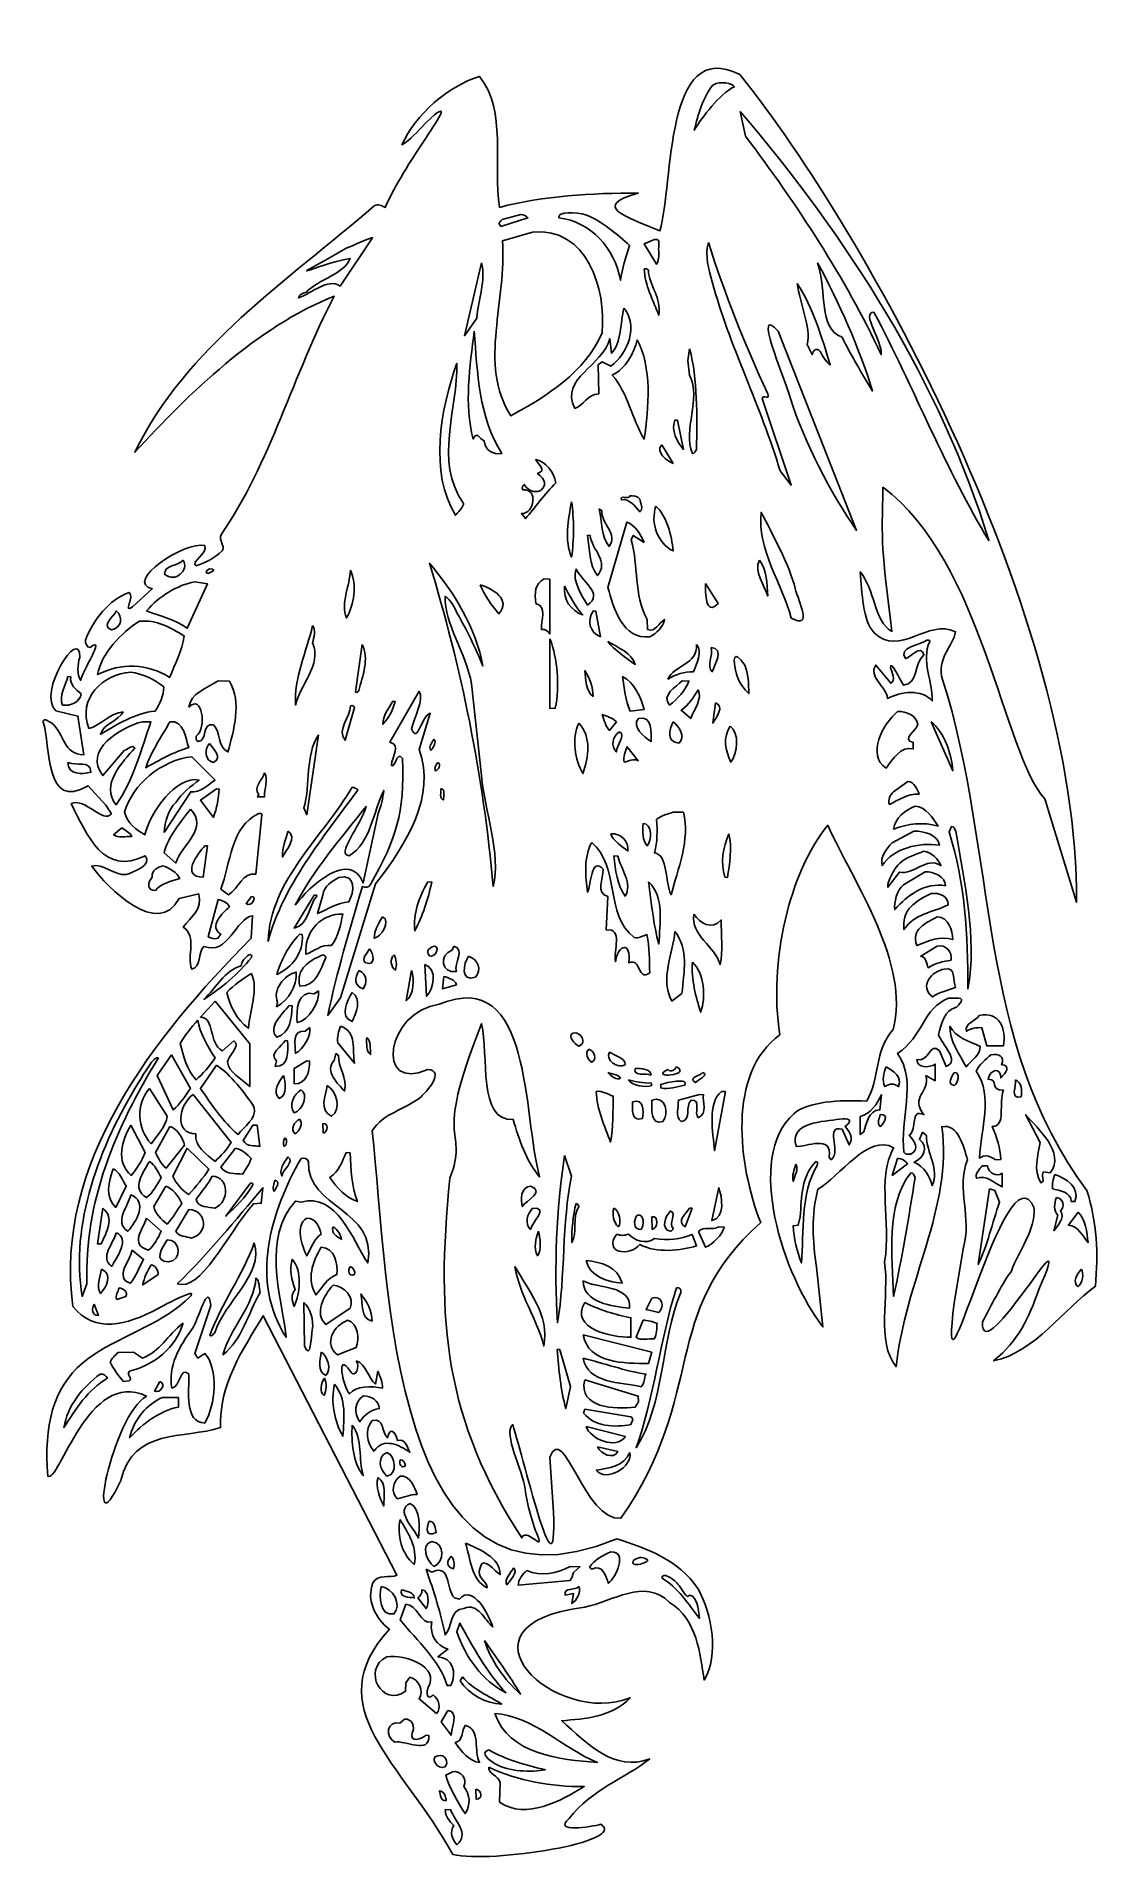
# Model space of a CAD drawing. Header units: centimetres. Extents: x -4.8 to 4.8, y -8.2 to 8.4.
import ezdxf

# ---------------------------------------------------------------- set-up
doc = ezdxf.new("R2010")
doc.units = ezdxf.units.CM
doc.header["$MEASUREMENT"] = 0
doc.layers.add('Ebene 1', color=7, linetype='Continuous')

msp = doc.modelspace()

# ---------------------------------------------------------------- linework, layer by layer
at = {"layer": 'Ebene 1'}
for points, knots in [([(-3.73365, -3.14), (-4.01559, -3.28986), (-4.30261, -3.3686), (-4.50073, -3.11968), (-4.50073, -3.11968), (-4.67853, -1.82174), (-3.77175, -0.68382), (-2.88529, 0.21533), (-2.88529, 0.21533), (-2.88529, 0.21533), (-2.87259, 0.41853), (-2.87259, 0.41853), (-2.87259, 0.41853), (-3.02753, 0.39567), (-3.09357, 0.05277), (-3.31455, 0.14167), (-3.31455, 0.14167), (-3.37043, 0.08579), (-3.33487, -0.05136), (-3.42377, -0.06406), (-3.42377, -0.06406), (-3.47457, 0.06039), (-3.36789, 0.22803), (-3.50251, 0.31693), (-3.50251, 0.31693), (-3.43393, 0.40583), (-3.32217, 0.47949), (-3.36027, 0.61665), (-3.36027, 0.61665), (-3.36027, 0.61665), (-3.53807, 0.57601), (-3.53807, 0.57601), (-3.53807, 0.57601), (-3.72349, 0.21025), (-4.19085, 0.66999), (-4.33055, 0.86811), (-4.33055, 0.86811), (-4.22895, 0.90113), (-4.12989, 0.77921), (-4.01813, 0.79191), (-4.01813, 0.79191), (-3.95209, 0.81223), (-3.77683, 0.88081), (-3.84541, 0.96209), (-3.84541, 0.96209), (-4.22387, 0.77413), (-4.37119, 1.14497), (-4.51597, 1.43453), (-4.51597, 1.43453), (-4.39151, 1.49295), (-4.22387, 1.24657), (-4.15275, 1.34309), (-4.15275, 1.34309), (-4.15275, 1.34309), (-4.20355, 1.42183), (-4.20355, 1.42183), (-4.20355, 1.42183), (-4.20355, 1.42183), (-4.36357, 1.59455), (-4.36357, 1.59455), (-4.36357, 1.59455), (-4.76489, 1.36595), (-4.69631, 1.95015), (-4.77251, 2.18129), (-4.77251, 2.18129), (-4.75219, 2.21685), (-4.71917, 2.17113), (-4.69123, 2.16351), (-4.69123, 2.16351), (-4.57439, 2.06191), (-4.59217, 1.88157), (-4.40167, 1.87649), (-4.40167, 1.87649), (-4.40167, 1.87649), (-4.45501, 2.22701), (-4.45501, 2.22701), (-4.45501, 2.22701), (-4.45501, 2.22701), (-4.65567, 2.27527), (-4.65567, 2.27527), (-4.65567, 2.27527), (-4.83093, 2.43529), (-4.43215, 3.05505), (-4.43977, 2.75787), (-4.43977, 2.75787), (-4.45755, 2.69691), (-4.46771, 2.59785), (-4.42961, 2.54959), (-4.42961, 2.54959), (-4.41945, 2.63849), (-4.19593, 2.95853), (-4.34579, 2.84931), (-4.34579, 2.84931), (-4.37881, 2.84423), (-4.38897, 2.88995), (-4.38643, 2.91535), (-4.38643, 2.91535), (-4.32547, 3.09315), (-4.17053, 3.28365), (-3.99273, 3.34715), (-3.99273, 3.34715), (-3.93431, 3.31413), (-4.05623, 3.15157), (-3.95971, 3.21507), (-3.95971, 3.21507), (-3.95971, 3.21507), (-3.78191, 3.38017), (-3.78191, 3.38017), (-3.78191, 3.38017), (-4.04607, 3.44367), (-3.48473, 3.81451), (-3.30693, 3.77133), (-3.30693, 3.77133), (-3.27137, 3.69767), (-3.44409, 3.62401), (-3.38313, 3.58845), (-3.38313, 3.58845), (-3.29677, 3.61639), (-3.21549, 3.65703), (-3.14945, 3.72307), (-3.14945, 3.72307), (-3.11389, 3.77133), (-3.18755, 3.81451), (-3.15453, 3.87547), (-3.15453, 3.87547), (-2.71511, 4.51047), (-2.50175, 5.32835), (-2.13345, 6.02939), (-2.13345, 6.02939), (-2.83703, 5.75253), (-3.45171, 5.14547), (-3.93939, 4.61715), (-3.93939, 4.61715), (-3.47711, 5.56711), (-2.55255, 6.17417), (-1.77023, 6.84727), (-1.77023, 6.84727), (-1.73467, 6.87267), (-1.70419, 6.84727), (-1.67117, 6.83457), (-1.67117, 6.83457), (-1.57211, 7.04793), (-1.44511, 7.24859), (-1.31557, 7.44417), (-1.31557, 7.44417), (-1.22921, 7.57625), (-1.02347, 7.86581), (-1.30795, 7.59403), (-1.30795, 7.59403), (-1.37907, 7.52545), (-1.44257, 7.44163), (-1.51877, 7.40099), (-1.51877, 7.40099), (-1.39431, 7.67785), (-1.10729, 7.92931), (-0.81519, 8.02075), (-0.81519, 8.02075), (-0.56627, 7.70325), (-0.69581, 7.22827), (-0.63485, 6.83457), (-0.63485, 6.83457), (-0.24115, 6.93871), (0.20588, 6.96411), (0.62244, 6.96411), (0.62244, 6.96411), (0.19826, 6.84727), (0.49798, 6.75329), (0.81802, 6.62121), (0.81802, 6.62121), (0.94502, 7.05809), (0.85358, 8.38143), (1.54192, 8.03853), (1.54192, 8.03853), (2.71794, 6.57549), (4.6077, 3.11601), (4.595, 0.54045), (4.595, 0.54045), (4.595, 0.54045), (4.30544, 1.47771), (4.30544, 1.47771), (4.30544, 1.47771), (3.92952, 1.89173), (3.74156, 3.62909), (2.83986, 4.29965), (2.83986, 4.29965), (2.82716, 3.80181), (2.82462, 3.74085), (2.92114, 2.99409), (2.92114, 2.99409), (2.76112, 3.07791), (2.76366, 3.38525), (2.63412, 3.53257), (2.63412, 3.53257), (2.6519, 3.34207), (2.6519, 3.09823), (2.76112, 2.98139), (2.76112, 2.98139), (2.9948, 2.75533), (3.24372, 3.11347), (3.49772, 2.99155), (3.49772, 2.99155), (3.4774, 2.86201), (3.31738, 2.73755), (3.38088, 2.55975), (3.38088, 2.55975), (3.87618, 0.99511), (3.6806, -0.73716), (4.68898, -2.06812), (4.68898, -2.06812), (4.77788, -2.36276), (4.79312, -2.63708), (4.76518, -2.9368), (4.76518, -2.9368), (4.47562, -3.14508), (4.22162, -3.53116), (3.84316, -3.61244), (3.84316, -3.61244), (4.06922, -3.42448), (4.16066, -3.23144), (4.2521, -2.96728), (4.2521, -2.96728), (4.63056, -2.10114), (3.72886, -3.72674), (3.74156, -3.25938), (3.74156, -3.25938), (3.82792, -3.10698), (3.8965, -2.94696), (4.00064, -2.80472), (4.00064, -2.80472), (4.06922, -2.61422), (4.22162, -2.4288), (4.21146, -2.23068), (4.21146, -2.23068), (3.95746, -1.60838), (3.325, -4.36174), (3.48756, -3.07142), (3.48756, -3.07142), (3.48756, -3.07142), (3.5663, -2.59644), (3.5663, -2.59644), (3.5663, -2.59644), (3.65266, -2.31958), (3.49772, -2.05288), (3.60694, -1.79126), (3.60694, -1.79126), (3.56884, -1.66934), (3.52058, -1.46106), (3.37326, -1.49154), (3.37326, -1.49154), (3.47486, -2.21544), (3.03798, -2.8987), (2.95924, -3.66578), (2.95924, -3.66578), (2.77636, -3.44226), (2.89828, -3.02062), (2.8551, -2.71582), (2.8551, -2.71582), (2.9186, -2.34244), (2.7789, -1.97414), (2.93638, -1.68204), (2.93638, -1.68204), (2.70778, -1.54996), (2.44616, -1.9462), (2.25058, -2.05796), (2.25058, -2.05796), (2.18962, -2.28402), (2.20232, -2.53548), (2.23788, -2.76408), (2.23788, -2.76408), (2.23788, -2.76408), (2.2963, -3.3051), (2.2963, -3.3051), (2.2963, -3.3051), (1.93562, -2.84282), (1.5851, -1.77094), (2.03214, -1.3747), (2.03214, -1.3747), (2.1566, -1.26294), (2.4487, -1.2477), (2.69254, -1.2604), (2.69254, -1.2604), (2.81192, -1.06228), (2.76112, -0.79812), (2.9313, -0.6127), (2.9313, -0.6127), (3.09132, -0.0158), (2.5757, 0.71825), (2.33948, 1.23895), (2.33948, 1.23895), (1.9915, 0.81223), (1.801, -0.0031), (1.90514, -0.65842), (1.90514, -0.65842), (1.43016, -1.00386), (1.52414, -1.83444), (1.73242, -2.36022), (1.73242, -2.36022), (0.80786, -3.18572), (1.2549, -3.89438), (0.46496, -5.03738), (0.46496, -5.03738), (0.13984, -5.0704), (-0.05573, -4.156), (-0.17765, -4.48366), (-0.17765, -4.48366), (-0.17765, -4.48366), (-0.15225, -4.8926), (-0.15225, -4.8926), (-0.15225, -4.8926), (-0.08621, -5.92892), (-0.40625, -4.5243), (-0.51547, -4.18902), (-0.51547, -4.18902), (-0.60437, -4.27284), (-0.42657, -4.59796), (-0.40117, -4.77322), (-0.40117, -4.77322), (-0.39355, -4.89514), (-0.32751, -5.11358), (-0.27925, -5.2228), (-0.27925, -5.2228), (-0.24623, -5.32186), (-0.39609, -5.1212), (-0.43419, -5.21518), (-0.43419, -5.21518), (-1.12761, -4.15092), (-1.21651, -3.24922), (-1.08443, -1.9589), (-1.08443, -1.9589), (-0.90155, -1.48392), (-1.25969, -1.71252), (-0.79741, -0.55936), (-0.79741, -0.55936), (-0.72883, -0.84892), (-0.83805, -1.44582), (-0.51039, -1.4255), (-0.51039, -1.4255), (-0.46213, -1.60584), (-0.39355, -1.79888), (-0.27163, -1.9462), (-0.27163, -1.9462), (-0.42657, -1.39756), (-0.33005, -0.03104), (-1.18095, -0.38156), (-1.18095, -0.38156), (-1.66863, -0.45014), (-1.76515, -1.18928), (-1.28509, -0.97338), (-1.28509, -0.97338), (-1.12253, -0.98354), (-1.29779, -1.17912), (-1.34605, -1.21976), (-1.34605, -1.21976), (-1.48829, -1.34168), (-1.69149, -1.36454), (-1.78801, -1.52964), (-1.78801, -1.52964), (-1.63561, -2.91648), (-1.63561, -6.08894), (0.42686, -5.2228), (0.42686, -5.2228), (0.6961, -5.3117), (0.9882, -5.41076), (1.16346, -5.67492), (1.16346, -5.67492), (1.293, -5.91114), (1.3565, -6.27436), (1.21934, -6.50296), (1.21934, -6.50296), (1.18124, -6.26674), (1.15838, -5.95686), (0.90692, -5.79938), (0.90692, -5.79938), (0.67578, -5.57332), (0.38876, -5.7943), (0.1373, -5.84256), (0.1373, -5.84256), (-1.13777, -6.00512), (-0.10653, -6.93984), (0.54878, -6.66298), (0.54878, -6.66298), (0.38622, -6.83824), (0.13984, -6.85348), (-0.07097, -6.87126), (-0.07097, -6.87126), (0.16016, -7.08208), (0.40908, -7.33862), (0.72658, -7.2167), (0.72658, -7.2167), (0.4929, -7.40212), (0.2008, -7.48848), (-0.00239, -7.75772), (-0.00239, -7.75772), (-0.16495, -7.8898), (0.2008, -7.83392), (0.28208, -7.80852), (0.28208, -7.80852), (0.54116, -7.96854), (-0.70343, -8.16412), (-1.05903, -8.08284), (-1.05903, -8.08284), (-1.52131, -7.23956), (-2.28585, -6.75442), (-1.63307, -6.04322), (-1.63307, -6.04322), (-1.75753, -5.94924), (-1.84389, -5.7816), (-1.78293, -5.62158), (-1.78293, -5.62158), (-1.73467, -5.5403), (-1.62799, -5.58348), (-1.56449, -5.553), (-1.56449, -5.553), (-1.56449, -5.553), (-2.77607, -3.2035), (-2.77607, -3.2035), (-2.77607, -3.2035), (-2.96911, -3.52608), (-3.17739, -3.82326), (-3.16215, -4.21696), (-3.16215, -4.21696), (-3.49489, -4.32364), (-3.95463, -4.21442), (-4.06639, -4.69702), (-4.06639, -4.69702), (-4.39913, -5.3879), (-4.14259, -4.1052), (-3.83525, -3.93248), (-3.83525, -3.93248), (-4.36103, -3.67594), (-4.62773, -4.7275), (-4.72933, -4.65638), (-4.72933, -4.65638), (-4.76489, -4.19918), (-4.68107, -3.85628), (-4.41437, -3.63276), (-4.41437, -3.63276), (-4.16799, -3.42448), (-3.77937, -3.31526), (-3.52791, -3.10952), (-3.52791, -3.10952), (-3.25105, -2.88346), (-3.61173, -3.0765), (-3.73365, -3.14)], [0, 0, 0, 0, 0.00900901, 0.00900901, 0.00900901, 0.00900901, 0.01801802, 0.01801802, 0.01801802, 0.01801802, 0.02702703, 0.02702703, 0.02702703, 0.02702703, 0.03603604, 0.03603604, 0.03603604, 0.03603604, 0.04504505, 0.04504505, 0.04504505, 0.04504505, 0.05405405, 0.05405405, 0.05405405, 0.05405405, 0.06306306, 0.06306306, 0.06306306, 0.06306306, 0.07207207, 0.07207207, 0.07207207, 0.07207207, 0.08108108, 0.08108108, 0.08108108, 0.08108108, 0.09009009, 0.09009009, 0.09009009, 0.09009009, 0.0990991, 0.0990991, 0.0990991, 0.0990991, 0.10810811, 0.10810811, 0.10810811, 0.10810811, 0.11711712, 0.11711712, 0.11711712, 0.11711712, 0.12612613, 0.12612613, 0.12612613, 0.12612613, 0.13513514, 0.13513514, 0.13513514, 0.13513514, 0.14414414, 0.14414414, 0.14414414, 0.14414414, 0.15315315, 0.15315315, 0.15315315, 0.15315315, 0.16216216, 0.16216216, 0.16216216, 0.16216216, 0.17117117, 0.17117117, 0.17117117, 0.17117117, 0.18018018, 0.18018018, 0.18018018, 0.18018018, 0.18918919, 0.18918919, 0.18918919, 0.18918919, 0.1981982, 0.1981982, 0.1981982, 0.1981982, 0.20720721, 0.20720721, 0.20720721, 0.20720721, 0.21621622, 0.21621622, 0.21621622, 0.21621622, 0.22522523, 0.22522523, 0.22522523, 0.22522523, 0.23423423, 0.23423423, 0.23423423, 0.23423423, 0.24324324, 0.24324324, 0.24324324, 0.24324324, 0.25225225, 0.25225225, 0.25225225, 0.25225225, 0.26126126, 0.26126126, 0.26126126, 0.26126126, 0.27027027, 0.27027027, 0.27027027, 0.27027027, 0.27927928, 0.27927928, 0.27927928, 0.27927928, 0.28828829, 0.28828829, 0.28828829, 0.28828829, 0.2972973, 0.2972973, 0.2972973, 0.2972973, 0.30630631, 0.30630631, 0.30630631, 0.30630631, 0.31531532, 0.31531532, 0.31531532, 0.31531532, 0.32432432, 0.32432432, 0.32432432, 0.32432432, 0.33333333, 0.33333333, 0.33333333, 0.33333333, 0.34234234, 0.34234234, 0.34234234, 0.34234234, 0.35135135, 0.35135135, 0.35135135, 0.35135135, 0.36036036, 0.36036036, 0.36036036, 0.36036036, 0.36936937, 0.36936937, 0.36936937, 0.36936937, 0.37837838, 0.37837838, 0.37837838, 0.37837838, 0.38738739, 0.38738739, 0.38738739, 0.38738739, 0.3963964, 0.3963964, 0.3963964, 0.3963964, 0.40540541, 0.40540541, 0.40540541, 0.40540541, 0.41441441, 0.41441441, 0.41441441, 0.41441441, 0.42342342, 0.42342342, 0.42342342, 0.42342342, 0.43243243, 0.43243243, 0.43243243, 0.43243243, 0.44144144, 0.44144144, 0.44144144, 0.44144144, 0.45045045, 0.45045045, 0.45045045, 0.45045045, 0.45945946, 0.45945946, 0.45945946, 0.45945946, 0.46846847, 0.46846847, 0.46846847, 0.46846847, 0.47747748, 0.47747748, 0.47747748, 0.47747748, 0.48648649, 0.48648649, 0.48648649, 0.48648649, 0.4954955, 0.4954955, 0.4954955, 0.4954955, 0.5045045, 0.5045045, 0.5045045, 0.5045045, 0.51351351, 0.51351351, 0.51351351, 0.51351351, 0.52252252, 0.52252252, 0.52252252, 0.52252252, 0.53153153, 0.53153153, 0.53153153, 0.53153153, 0.54054054, 0.54054054, 0.54054054, 0.54054054, 0.54954955, 0.54954955, 0.54954955, 0.54954955, 0.55855856, 0.55855856, 0.55855856, 0.55855856, 0.56756757, 0.56756757, 0.56756757, 0.56756757, 0.57657658, 0.57657658, 0.57657658, 0.57657658, 0.58558559, 0.58558559, 0.58558559, 0.58558559, 0.59459459, 0.59459459, 0.59459459, 0.59459459, 0.6036036, 0.6036036, 0.6036036, 0.6036036, 0.61261261, 0.61261261, 0.61261261, 0.61261261, 0.62162162, 0.62162162, 0.62162162, 0.62162162, 0.63063063, 0.63063063, 0.63063063, 0.63063063, 0.63963964, 0.63963964, 0.63963964, 0.63963964, 0.64864865, 0.64864865, 0.64864865, 0.64864865, 0.65765766, 0.65765766, 0.65765766, 0.65765766, 0.66666667, 0.66666667, 0.66666667, 0.66666667, 0.67567568, 0.67567568, 0.67567568, 0.67567568, 0.68468468, 0.68468468, 0.68468468, 0.68468468, 0.69369369, 0.69369369, 0.69369369, 0.69369369, 0.7027027, 0.7027027, 0.7027027, 0.7027027, 0.71171171, 0.71171171, 0.71171171, 0.71171171, 0.72072072, 0.72072072, 0.72072072, 0.72072072, 0.72972973, 0.72972973, 0.72972973, 0.72972973, 0.73873874, 0.73873874, 0.73873874, 0.73873874, 0.74774775, 0.74774775, 0.74774775, 0.74774775, 0.75675676, 0.75675676, 0.75675676, 0.75675676, 0.76576577, 0.76576577, 0.76576577, 0.76576577, 0.77477477, 0.77477477, 0.77477477, 0.77477477, 0.78378378, 0.78378378, 0.78378378, 0.78378378, 0.79279279, 0.79279279, 0.79279279, 0.79279279, 0.8018018, 0.8018018, 0.8018018, 0.8018018, 0.81081081, 0.81081081, 0.81081081, 0.81081081, 0.81981982, 0.81981982, 0.81981982, 0.81981982, 0.82882883, 0.82882883, 0.82882883, 0.82882883, 0.83783784, 0.83783784, 0.83783784, 0.83783784, 0.84684685, 0.84684685, 0.84684685, 0.84684685, 0.85585586, 0.85585586, 0.85585586, 0.85585586, 0.86486486, 0.86486486, 0.86486486, 0.86486486, 0.87387387, 0.87387387, 0.87387387, 0.87387387, 0.88288288, 0.88288288, 0.88288288, 0.88288288, 0.89189189, 0.89189189, 0.89189189, 0.89189189, 0.9009009, 0.9009009, 0.9009009, 0.9009009, 0.90990991, 0.90990991, 0.90990991, 0.90990991, 0.91891892, 0.91891892, 0.91891892, 0.91891892, 0.92792793, 0.92792793, 0.92792793, 0.92792793, 0.93693694, 0.93693694, 0.93693694, 0.93693694, 0.94594595, 0.94594595, 0.94594595, 0.94594595, 0.95495495, 0.95495495, 0.95495495, 0.95495495, 0.96396396, 0.96396396, 0.96396396, 0.96396396, 0.97297297, 0.97297297, 0.97297297, 0.97297297, 0.98198198, 0.98198198, 0.98198198, 0.98198198, 0.99099099, 0.99099099, 0.99099099, 0.99099099, 1, 1, 1, 1]), ([(-0.33513, 6.60851), (-0.33513, 6.60851), (-0.60945, 6.52977), (-0.60945, 6.52977), (-0.60945, 6.52977), (-0.56119, 6.00399), (-0.83297, 5.40963), (-0.53325, 4.94735), (-0.53325, 4.94735), (-0.21829, 5.11753), (0.14746, 5.34359), (0.29478, 5.69919), (0.29478, 5.69919), (0.33288, 6.09543), (0.15762, 6.66185), (-0.33513, 6.60851)], [0, 0, 0, 0, 0.25, 0.25, 0.25, 0.25, 0.5, 0.5, 0.5, 0.5, 0.75, 0.75, 0.75, 0.75, 1, 1, 1, 1]), ([(-3.18501, 2.54705), (-3.27137, 2.48609), (-3.44409, 2.43021), (-3.44917, 2.30829), (-3.44917, 2.30829), (-3.33487, 2.43275), (-3.28153, 2.12541), (-3.38313, 2.04413), (-3.38313, 2.04413), (-3.38567, 2.02635), (-3.38567, 2.00603), (-3.36535, 1.99587), (-3.36535, 1.99587), (-3.27899, 2.00095), (-3.33487, 2.17113), (-3.22819, 2.14827), (-3.22819, 2.14827), (-3.15961, 2.07969), (-3.19263, 1.95269), (-3.09611, 1.90189), (-3.09611, 1.90189), (-3.04531, 2.10001), (-2.96657, 2.34893), (-3.08341, 2.54451), (-3.08341, 2.54451), (-3.08341, 2.54451), (-3.18501, 2.54705), (-3.18501, 2.54705)], [0, 0, 0, 0, 0.14285714, 0.14285714, 0.14285714, 0.14285714, 0.28571429, 0.28571429, 0.28571429, 0.28571429, 0.42857143, 0.42857143, 0.42857143, 0.42857143, 0.57142857, 0.57142857, 0.57142857, 0.57142857, 0.71428571, 0.71428571, 0.71428571, 0.71428571, 0.85714286, 0.85714286, 0.85714286, 0.85714286, 1, 1, 1, 1]), ([(-0.73137, -7.2929), (-0.74661, -7.3437), (-0.64501, -7.37164), (-0.62977, -7.43006), (-0.62977, -7.43006), (-0.62977, -7.43006), (-0.63485, -7.60786), (-0.63485, -7.60786), (-0.63485, -7.60786), (-0.39355, -7.7755), (-0.07605, -7.59262), (0.13222, -7.46816), (0.13222, -7.46816), (-0.17003, -7.46816), (-0.46213, -7.4199), (-0.73137, -7.2929)], [0, 0, 0, 0, 0.25, 0.25, 0.25, 0.25, 0.5, 0.5, 0.5, 0.5, 0.75, 0.75, 0.75, 0.75, 1, 1, 1, 1])]:
    msp.add_open_spline(points, degree=3, knots=knots, dxfattribs=at)
at = {"layer": 'Ebene 1', "color": 7}
for points, knots in [([(1.29808, 7.94201), (1.37174, 7.98519), (1.47588, 7.95471), (1.49366, 7.92677), (1.49366, 7.92677), (1.35904, 7.86073), (1.20156, 7.65245), (1.13044, 7.53307), (1.13044, 7.53307), (1.166, 7.67785), (1.2041, 7.82263), (1.29808, 7.94201)], [0, 0, 0, 0, 0.33333333, 0.33333333, 0.33333333, 0.33333333, 0.66666667, 0.66666667, 0.66666667, 0.66666667, 1, 1, 1, 1]), ([(1.547, 7.70325), (2.51474, 6.57041), (3.36818, 5.23691), (3.79998, 3.81705), (3.79998, 3.81705), (3.41644, 4.44189), (3.1218, 5.19627), (2.75858, 5.88461), (2.75858, 5.88461), (2.63666, 5.88461), (2.83732, 5.62045), (2.82462, 5.50107), (2.82462, 5.50107), (2.49442, 6.19957), (2.06262, 6.85997), (1.59272, 7.47973), (1.59272, 7.47973), (1.59272, 7.47973), (1.547, 7.70325), (1.547, 7.70325)], [0, 0, 0, 0, 0.2, 0.2, 0.2, 0.2, 0.4, 0.4, 0.4, 0.4, 0.6, 0.6, 0.6, 0.6, 0.8, 0.8, 0.8, 0.8, 1, 1, 1, 1]), ([(-0.09891, 6.74059), (-0.10907, 6.79901), (0.05348, 6.79647), (0.15254, 6.76345), (0.15254, 6.76345), (0.277, 6.72027), (0.44464, 6.58057), (0.5437, 6.48913), (0.5437, 6.48913), (0.50814, 6.38499), (0.47512, 6.27831), (0.46242, 6.17417), (0.46242, 6.17417), (0.40908, 6.46373), (0.19318, 6.70249), (-0.09891, 6.74059)], [0, 0, 0, 0, 0.25, 0.25, 0.25, 0.25, 0.5, 0.5, 0.5, 0.5, 0.75, 0.75, 0.75, 0.75, 1, 1, 1, 1]), ([(-0.44181, 6.76853), (-0.41895, 6.76853), (-0.38847, 6.75329), (-0.37831, 6.74059), (-0.37831, 6.74059), (-0.37831, 6.74059), (-0.62215, 6.66185), (-0.62215, 6.66185), (-0.62215, 6.66185), (-0.62215, 6.66185), (-0.63993, 6.68979), (-0.63993, 6.68979), (-0.63993, 6.68979), (-0.63231, 6.70249), (-0.61707, 6.72789), (-0.59929, 6.72789), (-0.59929, 6.72789), (-0.59929, 6.72789), (-0.44181, 6.76853), (-0.44181, 6.76853)], [0, 0, 0, 0, 0.2, 0.2, 0.2, 0.2, 0.4, 0.4, 0.4, 0.4, 0.6, 0.6, 0.6, 0.6, 0.8, 0.8, 0.8, 0.8, 1, 1, 1, 1]), ([(-2.02423, 6.46373), (-1.97851, 6.48151), (-1.79055, 6.56787), (-1.78547, 6.55771), (-1.78547, 6.55771), (-1.78547, 6.55771), (-2.08011, 6.12083), (-2.08011, 6.12083), (-2.08011, 6.12083), (-2.18933, 6.19957), (-2.33665, 6.05479), (-2.45603, 6.01415), (-2.45603, 6.01415), (-2.44587, 6.05479), (-2.41285, 6.05479), (-2.38491, 6.06749), (-2.38491, 6.06749), (-2.27061, 6.18687), (-2.04201, 6.22751), (-1.98867, 6.37229), (-1.98867, 6.37229), (-2.32395, 6.31641), (-2.65923, 6.10305), (-2.02423, 6.46373)], [0, 0, 0, 0, 0.16666667, 0.16666667, 0.16666667, 0.16666667, 0.33333333, 0.33333333, 0.33333333, 0.33333333, 0.5, 0.5, 0.5, 0.5, 0.66666667, 0.66666667, 0.66666667, 0.66666667, 0.83333333, 0.83333333, 0.83333333, 0.83333333, 1, 1, 1, 1]), ([(0.76976, 6.54247), (0.83326, 6.55771), (0.80024, 6.47897), (0.80786, 6.43833), (0.80786, 6.43833), (0.8104, 6.39769), (0.80786, 6.34689), (0.78754, 6.31895), (0.78754, 6.31895), (0.78754, 6.31895), (0.67578, 6.50437), (0.67578, 6.50437), (0.67578, 6.50437), (0.67578, 6.50437), (0.76976, 6.54247), (0.76976, 6.54247)], [0, 0, 0, 0, 0.25, 0.25, 0.25, 0.25, 0.5, 0.5, 0.5, 0.5, 0.75, 0.75, 0.75, 0.75, 1, 1, 1, 1]), ([(1.25744, 6.51707), (1.40476, 6.05479), (1.58764, 5.59251), (1.79592, 5.14547), (1.79592, 5.14547), (1.81878, 5.07943), (1.75782, 5.14547), (1.74512, 5.10483), (1.74512, 5.10483), (1.74512, 5.10483), (2.00674, 4.31743), (2.00674, 4.31743), (2.00674, 4.31743), (2.00674, 4.31743), (1.90768, 4.44951), (1.90768, 4.44951), (1.90768, 4.44951), (1.7375, 5.02101), (1.4454, 5.58997), (1.293, 6.15893), (1.293, 6.15893), (1.25998, 6.28593), (1.22442, 6.38245), (1.25744, 6.51707)], [0, 0, 0, 0, 0.16666667, 0.16666667, 0.16666667, 0.16666667, 0.33333333, 0.33333333, 0.33333333, 0.33333333, 0.5, 0.5, 0.5, 0.5, 0.66666667, 0.66666667, 0.66666667, 0.66666667, 0.83333333, 0.83333333, 0.83333333, 0.83333333, 1, 1, 1, 1]), ([(-0.79741, 6.33165), (-0.75677, 6.17417), (-0.82789, 6.00399), (-0.84059, 5.83127), (-0.84059, 5.83127), (-0.84059, 5.83127), (-0.95235, 5.67125), (-0.95235, 5.67125), (-0.95235, 5.67125), (-0.95235, 5.67125), (-0.79741, 6.33165), (-0.79741, 6.33165)], [0, 0, 0, 0, 0.33333333, 0.33333333, 0.33333333, 0.33333333, 0.66666667, 0.66666667, 0.66666667, 0.66666667, 1, 1, 1, 1]), ([(2.24804, 6.33165), (2.44616, 5.96335), (2.61634, 5.57981), (2.74588, 5.17087), (2.74588, 5.17087), (2.64682, 5.32835), (2.55538, 5.48837), (2.46902, 5.65855), (2.46902, 5.65855), (2.2455, 5.74999), (2.33948, 6.05479), (2.24804, 6.33165)], [0, 0, 0, 0, 0.33333333, 0.33333333, 0.33333333, 0.33333333, 0.66666667, 0.66666667, 0.66666667, 0.66666667, 1, 1, 1, 1]), ([(0.67578, 6.27831), (0.69356, 6.27831), (0.70626, 6.27831), (0.71388, 6.26561), (0.71388, 6.26561), (0.7215, 6.12083), (0.8358, 6.01415), (0.80786, 5.85667), (0.80786, 5.85667), (0.7596, 5.98875), (0.68086, 6.13353), (0.67578, 6.27831)], [0, 0, 0, 0, 0.33333333, 0.33333333, 0.33333333, 0.33333333, 0.66666667, 0.66666667, 0.66666667, 0.66666667, 1, 1, 1, 1]), ([(2.06262, 6.14623), (2.2074, 5.92271), (2.2836, 5.65855), (2.36234, 5.40963), (2.36234, 5.40963), (2.3217, 5.43503), (2.29122, 5.48837), (2.2709, 5.52901), (2.2709, 5.52901), (2.23788, 5.56711), (2.20486, 5.53917), (2.19978, 5.50107), (2.19978, 5.50107), (2.19978, 5.50107), (2.15406, 5.59251), (2.15406, 5.59251), (2.15406, 5.59251), (2.18962, 5.75253), (2.08548, 5.96335), (2.06262, 6.14623)], [0, 0, 0, 0, 0.2, 0.2, 0.2, 0.2, 0.4, 0.4, 0.4, 0.4, 0.6, 0.6, 0.6, 0.6, 0.8, 0.8, 0.8, 0.8, 1, 1, 1, 1]), ([(1.8899, 5.71189), (1.8899, 5.71189), (2.6011, 3.90849), (2.6011, 3.90849), (2.6011, 3.90849), (2.36488, 4.25139), (2.12866, 4.69843), (2.00166, 5.10483), (2.00166, 5.10483), (1.93308, 5.32327), (1.6613, 5.96843), (1.8899, 5.71189)], [0, 0, 0, 0, 0.33333333, 0.33333333, 0.33333333, 0.33333333, 0.66666667, 0.66666667, 0.66666667, 0.66666667, 1, 1, 1, 1]), ([(0.4929, 5.92271), (0.62244, 5.76523), (0.53354, 5.51377), (0.37352, 5.39693), (0.37352, 5.39693), (0.37352, 5.39693), (0.29478, 5.43503), (0.29478, 5.43503), (0.29478, 5.43503), (0.29478, 5.43503), (0.25922, 5.40963), (0.25922, 5.40963), (0.25922, 5.40963), (0.25922, 5.40963), (0.2643, 5.14547), (0.2643, 5.14547), (0.2643, 5.14547), (0.16016, 5.14547), (0.12968, 5.03879), (0.0484, 5.01339), (0.0484, 5.01339), (-0.09383, 5.29025), (0.30494, 5.39693), (0.36336, 5.64585), (0.36336, 5.64585), (0.36336, 5.64585), (0.3786, 5.51377), (0.3786, 5.51377), (0.3786, 5.51377), (0.47512, 5.60775), (0.45734, 5.79063), (0.4929, 5.92271)], [0, 0, 0, 0, 0.125, 0.125, 0.125, 0.125, 0.25, 0.25, 0.25, 0.25, 0.375, 0.375, 0.375, 0.375, 0.5, 0.5, 0.5, 0.5, 0.625, 0.625, 0.625, 0.625, 0.75, 0.75, 0.75, 0.75, 0.875, 0.875, 0.875, 0.875, 1, 1, 1, 1]), ([(-0.86345, 5.71189), (-0.83551, 5.34359), (-0.82535, 4.93465), (-0.61453, 4.60445), (-0.61453, 4.60445), (-0.69327, 4.58921), (-0.76947, 4.64255), (-0.77455, 4.72129), (-0.77455, 4.72129), (-0.81519, 4.73653), (-0.84313, 4.81527), (-0.87361, 4.73653), (-0.87361, 4.73653), (-0.95743, 5.05403), (-0.90409, 5.39693), (-0.86345, 5.71189)], [0, 0, 0, 0, 0.25, 0.25, 0.25, 0.25, 0.5, 0.5, 0.5, 0.5, 0.75, 0.75, 0.75, 0.75, 1, 1, 1, 1]), ([(0.61228, 5.63315), (0.7469, 5.39693), (0.71896, 5.01339), (0.67578, 4.73653), (0.67578, 4.73653), (0.56402, 4.92195), (0.53354, 5.14547), (0.38622, 5.31565), (0.38622, 5.31565), (0.5056, 5.36899), (0.58434, 5.51377), (0.61228, 5.63315)], [0, 0, 0, 0, 0.33333333, 0.33333333, 0.33333333, 0.33333333, 0.66666667, 0.66666667, 0.66666667, 0.66666667, 1, 1, 1, 1]), ([(1.08726, 5.55441), (1.16346, 5.27755), (1.1533, 4.94735), (1.15076, 4.64255), (1.15076, 4.64255), (1.14568, 4.62985), (1.13044, 4.60445), (1.11266, 4.60445), (1.11266, 4.60445), (1.02122, 4.82797), (1.19902, 5.09213), (1.08726, 5.31565), (1.08726, 5.31565), (1.08726, 5.31565), (1.07202, 5.44773), (1.07202, 5.44773), (1.07202, 5.44773), (1.07202, 5.44773), (1.08726, 5.55441), (1.08726, 5.55441)], [0, 0, 0, 0, 0.2, 0.2, 0.2, 0.2, 0.4, 0.4, 0.4, 0.4, 0.6, 0.6, 0.6, 0.6, 0.8, 0.8, 0.8, 0.8, 1, 1, 1, 1]), ([(-1.02093, 5.42233), (-1.01077, 5.01339), (-1.23429, 4.53841), (-0.95997, 4.15233), (-0.95997, 4.15233), (-0.94981, 4.13709), (-1.02601, 4.05327), (-1.03363, 4.04565), (-1.03363, 4.04565), (-1.27239, 4.42411), (-1.17079, 5.01339), (-1.02093, 5.42233)], [0, 0, 0, 0, 0.33333333, 0.33333333, 0.33333333, 0.33333333, 0.66666667, 0.66666667, 0.66666667, 0.66666667, 1, 1, 1, 1]), ([(0.95518, 4.90671), (0.95518, 4.90671), (0.97804, 4.90671), (0.97804, 4.90671), (0.97804, 4.90671), (0.97804, 4.90671), (1.03138, 4.64255), (1.03138, 4.64255), (1.03138, 4.64255), (0.97296, 4.70859), (0.91708, 4.81527), (0.95518, 4.90671)], [0, 0, 0, 0, 0.33333333, 0.33333333, 0.33333333, 0.33333333, 0.66666667, 0.66666667, 0.66666667, 0.66666667, 1, 1, 1, 1]), ([(0.8358, 4.68319), (0.8358, 4.68319), (0.9374, 4.51555), (0.9374, 4.51555), (0.9374, 4.51555), (0.8866, 4.53841), (0.76976, 4.61715), (0.8358, 4.68319)], [0, 0, 0, 0, 0.5, 0.5, 0.5, 0.5, 1, 1, 1, 1]), ([(-0.30973, 4.55111), (-0.21575, 4.53333), (-0.13955, 4.43427), (-0.12431, 4.34029), (-0.12431, 4.34029), (-0.22591, 4.23869), (-0.31735, 4.11423), (-0.39863, 4.01517), (-0.39863, 4.01517), (-0.39863, 4.01517), (-0.43673, 4.06089), (-0.43673, 4.06089), (-0.43673, 4.06089), (-0.31735, 4.05835), (-0.28179, 4.28949), (-0.42403, 4.27679), (-0.42403, 4.27679), (-0.43419, 4.29457), (-0.42657, 4.31489), (-0.41133, 4.32505), (-0.41133, 4.32505), (-0.31481, 4.17519), (-0.12939, 4.31489), (-0.29195, 4.42411), (-0.29195, 4.42411), (-0.20051, 4.44951), (-0.28433, 4.50793), (-0.30973, 4.55111)], [0, 0, 0, 0, 0.14285714, 0.14285714, 0.14285714, 0.14285714, 0.28571429, 0.28571429, 0.28571429, 0.28571429, 0.42857143, 0.42857143, 0.42857143, 0.42857143, 0.57142857, 0.57142857, 0.57142857, 0.57142857, 0.71428571, 0.71428571, 0.71428571, 0.71428571, 0.85714286, 0.85714286, 0.85714286, 0.85714286, 1, 1, 1, 1]), ([(0.01792, 4.16757), (0.04078, 4.02025), (0.04078, 3.81705), (0.01792, 3.66719), (0.01792, 3.66719), (-0.04811, 3.81451), (-0.01255, 4.01009), (0.01792, 4.16757)], [0, 0, 0, 0, 0.5, 0.5, 0.5, 0.5, 1, 1, 1, 1]), ([(0.54624, 4.22091), (0.57926, 4.22345), (0.61482, 4.22345), (0.63514, 4.19297), (0.63514, 4.19297), (0.64022, 4.15741), (0.67324, 4.10407), (0.63768, 4.07613), (0.63768, 4.07613), (0.59704, 4.12185), (0.53608, 4.20567), (0.47004, 4.18535), (0.47004, 4.18535), (0.4548, 4.23361), (0.53608, 4.18535), (0.54624, 4.22091)], [0, 0, 0, 0, 0.25, 0.25, 0.25, 0.25, 0.5, 0.5, 0.5, 0.5, 0.75, 0.75, 0.75, 0.75, 1, 1, 1, 1]), ([(0.26938, 4.10407), (0.26938, 4.10407), (0.29224, 4.08629), (0.29224, 4.08629), (0.29224, 4.08629), (0.28462, 3.96945), (0.44464, 3.87293), (0.35828, 3.76371), (0.35828, 3.76371), (0.28462, 3.85261), (0.29224, 3.98977), (0.26938, 4.10407)], [0, 0, 0, 0, 0.33333333, 0.33333333, 0.33333333, 0.33333333, 0.66666667, 0.66666667, 0.66666667, 0.66666667, 1, 1, 1, 1]), ([(0.67578, 3.79927), (0.67578, 3.79927), (0.57672, 3.86277), (0.57672, 3.86277), (0.57672, 3.86277), (0.57672, 3.86277), (0.55894, 3.82467), (0.55894, 3.82467), (0.55894, 3.82467), (0.62752, 3.58337), (0.57672, 3.33445), (0.70372, 3.10077), (0.70372, 3.10077), (0.70372, 3.10077), (0.70626, 3.01187), (0.70626, 3.01187), (0.70626, 3.01187), (0.77992, 2.98139), (0.80786, 3.07283), (0.8612, 3.10077), (0.8612, 3.10077), (0.84596, 3.02965), (0.78754, 2.97631), (0.72658, 2.94583), (0.72658, 2.94583), (0.48528, 2.91281), (0.39384, 3.20999), (0.34812, 3.39033), (0.34812, 3.39033), (0.34812, 3.39033), (0.5183, 3.98469), (0.5183, 3.98469), (0.5183, 3.98469), (0.59704, 3.95675), (0.64276, 3.87039), (0.67578, 3.79927)], [0, 0, 0, 0, 0.11111111, 0.11111111, 0.11111111, 0.11111111, 0.22222222, 0.22222222, 0.22222222, 0.22222222, 0.33333333, 0.33333333, 0.33333333, 0.33333333, 0.44444444, 0.44444444, 0.44444444, 0.44444444, 0.55555556, 0.55555556, 0.55555556, 0.55555556, 0.66666667, 0.66666667, 0.66666667, 0.66666667, 0.77777778, 0.77777778, 0.77777778, 0.77777778, 0.88888889, 0.88888889, 0.88888889, 0.88888889, 1, 1, 1, 1]), ([(0.78246, 4.12947), (0.87898, 4.03549), (0.92724, 3.86277), (0.9374, 3.72307), (0.9374, 3.72307), (0.80024, 3.79165), (0.72912, 3.97453), (0.78246, 4.12947)], [0, 0, 0, 0, 0.5, 0.5, 0.5, 0.5, 1, 1, 1, 1]), ([(2.00928, 3.11347), (1.928, 3.42589), (1.69686, 3.73323), (1.7375, 4.07359), (1.7375, 4.07359), (1.82894, 3.88817), (1.99658, 3.58845), (2.04484, 3.38271), (2.04484, 3.38271), (2.07532, 3.26079), (2.20994, 3.01187), (2.00928, 3.11347)], [0, 0, 0, 0, 0.33333333, 0.33333333, 0.33333333, 0.33333333, 0.66666667, 0.66666667, 0.66666667, 0.66666667, 1, 1, 1, 1]), ([(0.1627, 3.86531), (0.1627, 3.86531), (0.18556, 3.86277), (0.18556, 3.86277), (0.18556, 3.86277), (0.2008, 3.73323), (0.36336, 3.62401), (0.2516, 3.49955), (0.2516, 3.49955), (0.17794, 3.59607), (0.18048, 3.74085), (0.1627, 3.86531)], [0, 0, 0, 0, 0.33333333, 0.33333333, 0.33333333, 0.33333333, 0.66666667, 0.66666667, 0.66666667, 0.66666667, 1, 1, 1, 1]), ([(-3.50251, 3.63925), (-3.44409, 3.55035), (-3.57617, 3.42843), (-3.67015, 3.51225), (-3.67015, 3.51225), (-3.67523, 3.59353), (-3.54315, 3.58845), (-3.50251, 3.63925)], [0, 0, 0, 0, 0.5, 0.5, 0.5, 0.5, 1, 1, 1, 1]), ([(-3.26375, 3.56051), (-3.15199, 3.56305), (-3.33233, 3.47923), (-3.28661, 3.54527), (-3.28661, 3.54527), (-3.28661, 3.54527), (-3.26375, 3.56051), (-3.26375, 3.56051)], [0, 0, 0, 0, 0.5, 0.5, 0.5, 0.5, 1, 1, 1, 1]), ([(-1.98613, 3.54781), (-1.92517, 3.42081), (-1.95311, 3.23285), (-2.02169, 3.11601), (-2.02169, 3.11601), (-2.07757, 3.24555), (-1.99121, 3.40811), (-1.98613, 3.54781)], [0, 0, 0, 0, 0.5, 0.5, 0.5, 0.5, 1, 1, 1, 1]), ([(-0.78471, 2.67913), (-0.85075, 2.83661), (-0.92949, 3.00425), (-1.01839, 3.15665), (-1.01839, 3.15665), (-1.04379, 3.21253), (-1.07173, 3.27603), (-1.12761, 3.31159), (-1.12761, 3.31159), (-1.13777, 3.06267), (-0.93203, 2.78835), (-0.88885, 2.51911), (-0.88885, 2.51911), (-0.88885, 2.51911), (-0.79741, 1.68853), (-0.79741, 1.68853), (-0.79741, 1.68853), (-0.77201, 1.36341), (-0.61707, 0.97987), (-0.69327, 0.68523), (-0.69327, 0.68523), (-0.77963, 1.68345), (-0.98029, 2.66643), (-1.26985, 3.61131), (-1.26985, 3.61131), (-1.04633, 3.34969), (-0.84821, 3.02203), (-0.78471, 2.67913)], [0, 0, 0, 0, 0.14285714, 0.14285714, 0.14285714, 0.14285714, 0.28571429, 0.28571429, 0.28571429, 0.28571429, 0.42857143, 0.42857143, 0.42857143, 0.42857143, 0.57142857, 0.57142857, 0.57142857, 0.57142857, 0.71428571, 0.71428571, 0.71428571, 0.71428571, 0.85714286, 0.85714286, 0.85714286, 0.85714286, 1, 1, 1, 1]), ([(0.05856, 3.56051), (0.10174, 3.45637), (0.31764, 3.33445), (0.1627, 3.23285), (0.1627, 3.23285), (0.10682, 3.32429), (0.023, 3.44621), (0.05856, 3.56051)], [0, 0, 0, 0, 0.5, 0.5, 0.5, 0.5, 1, 1, 1, 1]), ([(1.71972, 3.63925), (1.7883, 3.55289), (1.79084, 3.42589), (1.79592, 3.31413), (1.79592, 3.31413), (1.76798, 3.41065), (1.66638, 3.53765), (1.71972, 3.63925)], [0, 0, 0, 0, 0.5, 0.5, 0.5, 0.5, 1, 1, 1, 1]), ([(-3.39583, 3.44367), (-3.39583, 3.44367), (-3.28153, 3.42589), (-3.28153, 3.42589), (-3.28153, 3.42589), (-3.28153, 3.42589), (-3.46441, 3.02203), (-3.46441, 3.02203), (-3.46441, 3.02203), (-3.57617, 3.10077), (-3.71587, 3.13633), (-3.83271, 3.17951), (-3.83271, 3.17951), (-3.72095, 3.31413), (-3.55585, 3.41319), (-3.39583, 3.44367)], [0, 0, 0, 0, 0.25, 0.25, 0.25, 0.25, 0.5, 0.5, 0.5, 0.5, 0.75, 0.75, 0.75, 0.75, 1, 1, 1, 1]), ([(-0.81011, 3.41573), (-0.69581, 3.38017), (-0.52817, 3.28365), (-0.63993, 3.15411), (-0.63993, 3.15411), (-0.70851, 3.22523), (-0.76947, 3.32429), (-0.81011, 3.41573)], [0, 0, 0, 0, 0.5, 0.5, 0.5, 0.5, 1, 1, 1, 1]), ([(-0.23099, 3.46907), (-0.23099, 3.46907), (-0.18019, 3.46653), (-0.18019, 3.46653), (-0.18019, 3.46653), (-0.18019, 3.46653), (-0.18019, 2.97123), (-0.18019, 2.97123), (-0.18019, 2.97123), (-0.19289, 2.99409), (-0.22083, 3.01441), (-0.25385, 3.01187), (-0.25385, 3.01187), (-0.26147, 3.09061), (-0.20051, 3.22015), (-0.30465, 3.24809), (-0.30465, 3.24809), (-0.31989, 3.33699), (-0.31481, 3.43351), (-0.23099, 3.46907)], [0, 0, 0, 0, 0.2, 0.2, 0.2, 0.2, 0.4, 0.4, 0.4, 0.4, 0.6, 0.6, 0.6, 0.6, 0.8, 0.8, 0.8, 0.8, 1, 1, 1, 1]), ([(-0.04557, 3.40303), (0.00268, 3.31667), (0.05348, 3.21253), (0.11952, 3.14395), (0.11952, 3.14395), (0.01284, 3.17951), (-0.06081, 3.28111), (-0.04557, 3.40303)], [0, 0, 0, 0, 0.5, 0.5, 0.5, 0.5, 1, 1, 1, 1]), ([(1.23204, 3.42843), (1.23204, 3.42843), (1.34634, 3.24809), (1.34634, 3.24809), (1.34634, 3.24809), (1.22696, 3.12363), (1.23204, 3.34969), (1.23204, 3.42843)], [0, 0, 0, 0, 0.5, 0.5, 0.5, 0.5, 1, 1, 1, 1]), ([(-4.10957, 3.17951), (-4.04099, 3.12871), (-4.06131, 3.02457), (-4.15021, 3.00679), (-4.15021, 3.00679), (-4.25181, 3.04997), (-4.13243, 3.12109), (-4.10957, 3.17951)], [0, 0, 0, 0, 0.5, 0.5, 0.5, 0.5, 1, 1, 1, 1]), ([(0.21604, 3.17951), (0.21604, 3.17951), (0.2389, 3.17697), (0.2389, 3.17697), (0.2389, 3.17697), (0.2389, 3.17697), (0.27954, 2.94583), (0.27954, 2.94583), (0.27954, 2.94583), (0.18302, 2.97885), (0.15254, 3.09823), (0.21604, 3.17951)], [0, 0, 0, 0, 0.33333333, 0.33333333, 0.33333333, 0.33333333, 0.66666667, 0.66666667, 0.66666667, 0.66666667, 1, 1, 1, 1]), ([(-3.89875, 3.08553), (-3.74635, 3.10331), (-3.61427, 3.02965), (-3.49235, 2.95091), (-3.49235, 2.95091), (-3.50759, 2.82137), (-3.57617, 2.69945), (-3.62443, 2.57753), (-3.62443, 2.57753), (-3.82509, 2.70453), (-4.06639, 2.71215), (-4.27721, 2.60293), (-4.27721, 2.60293), (-4.23911, 2.80105), (-4.06639, 2.98139), (-3.89875, 3.08553)], [0, 0, 0, 0, 0.25, 0.25, 0.25, 0.25, 0.5, 0.5, 0.5, 0.5, 0.75, 0.75, 0.75, 0.75, 1, 1, 1, 1]), ([(-2.32903, 3.04743), (-2.29855, 3.00933), (-2.31633, 2.93567), (-2.32903, 2.88995), (-2.32903, 2.88995), (-2.24267, 2.68929), (-2.44587, 2.50641), (-2.48397, 2.32607), (-2.48397, 2.32607), (-2.49921, 2.56483), (-2.38491, 2.81121), (-2.32903, 3.04743)], [0, 0, 0, 0, 0.33333333, 0.33333333, 0.33333333, 0.33333333, 0.66666667, 0.66666667, 0.66666667, 0.66666667, 1, 1, 1, 1]), ([(-1.87945, 2.87471), (-1.81341, 2.75025), (-1.87691, 2.58769), (-1.90993, 2.45815), (-1.90993, 2.45815), (-1.91755, 2.44799), (-1.92771, 2.43529), (-1.94041, 2.44545), (-1.94041, 2.44545), (-1.94041, 2.44545), (-1.87945, 2.87471), (-1.87945, 2.87471)], [0, 0, 0, 0, 0.33333333, 0.33333333, 0.33333333, 0.33333333, 0.66666667, 0.66666667, 0.66666667, 0.66666667, 1, 1, 1, 1]), ([(-0.17765, 2.92805), (-0.10907, 2.74263), (-0.08875, 2.50641), (-0.12939, 2.29813), (-0.12939, 2.29813), (-0.12939, 2.29813), (-0.17765, 2.29559), (-0.17765, 2.29559), (-0.17765, 2.29559), (-0.17765, 2.29559), (-0.17765, 2.92805), (-0.17765, 2.92805)], [0, 0, 0, 0, 0.33333333, 0.33333333, 0.33333333, 0.33333333, 0.66666667, 0.66666667, 0.66666667, 0.66666667, 1, 1, 1, 1]), ([(0.34812, 2.90265), (0.43448, 2.84931), (0.56656, 2.79597), (0.5945, 2.69437), (0.5945, 2.69437), (0.5183, 2.75279), (0.404, 2.82391), (0.34812, 2.90265)], [0, 0, 0, 0, 0.5, 0.5, 0.5, 0.5, 1, 1, 1, 1]), ([(1.15076, 2.87471), (1.20918, 2.80867), (1.15076, 2.69945), (1.12282, 2.62833), (1.12282, 2.62833), (1.039, 2.62833), (0.96026, 2.60547), (0.89168, 2.56229), (0.89168, 2.56229), (0.94248, 2.68421), (1.16092, 2.69437), (1.15076, 2.87471)], [0, 0, 0, 0, 0.33333333, 0.33333333, 0.33333333, 0.33333333, 0.66666667, 0.66666667, 0.66666667, 0.66666667, 1, 1, 1, 1]), ([(1.28284, 2.84931), (1.4073, 2.83661), (1.31332, 2.69437), (1.293, 2.62833), (1.293, 2.62833), (1.23458, 2.67913), (1.3057, 2.77565), (1.28284, 2.84931)], [0, 0, 0, 0, 0.5, 0.5, 0.5, 0.5, 1, 1, 1, 1]), ([(1.58764, 2.68929), (1.62066, 2.61817), (1.62066, 2.51657), (1.62574, 2.43021), (1.62574, 2.43021), (1.58256, 2.46577), (1.5216, 2.55721), (1.51144, 2.60801), (1.51144, 2.60801), (1.47842, 2.74517), (1.48096, 2.84423), (1.58764, 2.68929)], [0, 0, 0, 0, 0.33333333, 0.33333333, 0.33333333, 0.33333333, 0.66666667, 0.66666667, 0.66666667, 0.66666667, 1, 1, 1, 1]), ([(3.2361, 2.91535), (3.24626, 2.91535), (3.26404, 2.91789), (3.26404, 2.90265), (3.26404, 2.90265), (3.18276, 2.72739), (3.29198, 2.53943), (3.2869, 2.36417), (3.2869, 2.36417), (3.19292, 2.47339), (3.00242, 2.45053), (2.8805, 2.38703), (2.8805, 2.38703), (2.87288, 2.49117), (2.70016, 2.58769), (2.77636, 2.68929), (2.77636, 2.68929), (2.77636, 2.68929), (2.91098, 2.52419), (2.91098, 2.52419), (2.91098, 2.52419), (2.95924, 2.54959), (2.92114, 2.62579), (2.90844, 2.66389), (2.90844, 2.66389), (2.90336, 2.75025), (3.00242, 2.54451), (3.02528, 2.50641), (3.02528, 2.50641), (3.15736, 2.51657), (3.1218, 2.70453), (3.2107, 2.78327), (3.2107, 2.78327), (3.18276, 2.88233), (3.08878, 2.75533), (3.04306, 2.74771), (3.04306, 2.74771), (2.9694, 2.84931), (3.18276, 2.87217), (3.2361, 2.91535)], [0, 0, 0, 0, 0.1, 0.1, 0.1, 0.1, 0.2, 0.2, 0.2, 0.2, 0.3, 0.3, 0.3, 0.3, 0.4, 0.4, 0.4, 0.4, 0.5, 0.5, 0.5, 0.5, 0.6, 0.6, 0.6, 0.6, 0.7, 0.7, 0.7, 0.7, 0.8, 0.8, 0.8, 0.8, 0.9, 0.9, 0.9, 0.9, 1, 1, 1, 1]), ([(-4.54645, 2.58515), (-4.54645, 2.58515), (-4.52105, 2.58261), (-4.52105, 2.58261), (-4.52105, 2.58261), (-4.53375, 2.50895), (-4.47025, 2.46831), (-4.42707, 2.42767), (-4.42707, 2.42767), (-4.43469, 2.35401), (-4.52867, 2.31591), (-4.59471, 2.32607), (-4.59471, 2.32607), (-4.63027, 2.40481), (-4.56931, 2.50387), (-4.54645, 2.58515)], [0, 0, 0, 0, 0.25, 0.25, 0.25, 0.25, 0.5, 0.5, 0.5, 0.5, 0.75, 0.75, 0.75, 0.75, 1, 1, 1, 1]), ([(-3.97749, 2.62579), (-3.86827, 2.60801), (-3.76413, 2.56229), (-3.67777, 2.49117), (-3.67777, 2.49117), (-3.67523, 2.41243), (-3.71587, 2.33369), (-3.75651, 2.27273), (-3.75651, 2.27273), (-3.93939, 2.25495), (-4.10195, 2.15081), (-4.25181, 2.06191), (-4.25181, 2.06191), (-4.22641, 2.15589), (-4.08163, 2.18637), (-4.04607, 2.26511), (-4.04607, 2.26511), (-4.16291, 2.25749), (-4.25181, 2.13811), (-4.35595, 2.11525), (-4.35595, 2.11525), (-4.46009, 2.39211), (-4.23149, 2.60293), (-3.97749, 2.62579)], [0, 0, 0, 0, 0.16666667, 0.16666667, 0.16666667, 0.16666667, 0.33333333, 0.33333333, 0.33333333, 0.33333333, 0.5, 0.5, 0.5, 0.5, 0.66666667, 0.66666667, 0.66666667, 0.66666667, 0.83333333, 0.83333333, 0.83333333, 0.83333333, 1, 1, 1, 1]), ([(0.1373, 2.63849), (0.18048, 2.57245), (0.2135, 2.48609), (0.2135, 2.40481), (0.2135, 2.40481), (0.14492, 2.45815), (0.14746, 2.55721), (0.1373, 2.63849)], [0, 0, 0, 0, 0.5, 0.5, 0.5, 0.5, 1, 1, 1, 1]), ([(0.4802, 2.58515), (0.58942, 2.53181), (0.6453, 2.39465), (0.67578, 2.28543), (0.67578, 2.28543), (0.67578, 2.28543), (0.54878, 2.27273), (0.54878, 2.27273), (0.54878, 2.27273), (0.5056, 2.37179), (0.49544, 2.47847), (0.4802, 2.58515)], [0, 0, 0, 0, 0.33333333, 0.33333333, 0.33333333, 0.33333333, 0.66666667, 0.66666667, 0.66666667, 0.66666667, 1, 1, 1, 1]), ([(1.02122, 2.54705), (1.02122, 2.54705), (1.08218, 2.54451), (1.08218, 2.54451), (1.08218, 2.54451), (1.04916, 2.45815), (0.97804, 2.38195), (0.90692, 2.32607), (0.90692, 2.32607), (0.82564, 2.41751), (0.96534, 2.48863), (1.02122, 2.54705)], [0, 0, 0, 0, 0.33333333, 0.33333333, 0.33333333, 0.33333333, 0.66666667, 0.66666667, 0.66666667, 0.66666667, 1, 1, 1, 1]), ([(-1.36383, 2.45307), (-1.31557, 2.37433), (-1.40955, 2.21685), (-1.43241, 2.11017), (-1.43241, 2.11017), (-1.37145, 1.96793), (-1.34605, 2.23209), (-1.26223, 2.25241), (-1.26223, 2.25241), (-1.26223, 2.25241), (-1.36383, 1.92475), (-1.36383, 1.92475), (-1.36383, 1.92475), (-1.20889, 1.50057), (-1.47559, 1.07385), (-1.75753, 0.70809), (-1.75753, 0.70809), (-1.75753, 0.70809), (-2.07757, -0.32568), (-2.07757, -0.32568), (-2.07757, -0.32568), (-2.07757, -0.32568), (-2.19187, -0.48316), (-2.19187, -0.48316), (-2.19187, -0.48316), (-2.10551, -0.08692), (-1.99883, 0.28391), (-1.87691, 0.68269), (-1.87691, 0.68269), (-1.84897, 0.67761), (-1.82357, 0.66745), (-1.80325, 0.70301), (-1.80325, 0.70301), (-1.57211, 1.12211), (-1.49337, 1.33801), (-1.51369, 1.84347), (-1.51369, 1.84347), (-1.57211, 1.91459), (-1.57719, 1.75203), (-1.61529, 1.77997), (-1.61529, 1.77997), (-1.60767, 1.86887), (-1.52385, 1.96031), (-1.62799, 1.99079), (-1.62799, 1.99079), (-1.62799, 1.99079), (-1.36383, 2.45307), (-1.36383, 2.45307)], [0, 0, 0, 0, 0.08333333, 0.08333333, 0.08333333, 0.08333333, 0.16666667, 0.16666667, 0.16666667, 0.16666667, 0.25, 0.25, 0.25, 0.25, 0.33333333, 0.33333333, 0.33333333, 0.33333333, 0.41666667, 0.41666667, 0.41666667, 0.41666667, 0.5, 0.5, 0.5, 0.5, 0.58333333, 0.58333333, 0.58333333, 0.58333333, 0.66666667, 0.66666667, 0.66666667, 0.66666667, 0.75, 0.75, 0.75, 0.75, 0.83333333, 0.83333333, 0.83333333, 0.83333333, 0.91666667, 0.91666667, 0.91666667, 0.91666667, 1, 1, 1, 1]), ([(-1.98613, 2.32099), (-1.96835, 2.32607), (-1.95819, 2.31591), (-1.94803, 2.30575), (-1.94803, 2.30575), (-1.94803, 2.30575), (-2.03439, 2.00857), (-2.03439, 2.00857), (-2.03439, 2.00857), (-2.11313, 2.10763), (-1.98359, 2.21431), (-1.98613, 2.32099)], [0, 0, 0, 0, 0.33333333, 0.33333333, 0.33333333, 0.33333333, 0.66666667, 0.66666667, 0.66666667, 0.66666667, 1, 1, 1, 1]), ([(-1.60259, 2.36163), (-1.60259, 2.36163), (-1.57973, 2.35909), (-1.57973, 2.35909), (-1.57973, 2.35909), (-1.60005, 2.28797), (-1.64069, 2.20415), (-1.69149, 2.15335), (-1.69149, 2.15335), (-1.69657, 2.22955), (-1.63561, 2.29559), (-1.60259, 2.36163)], [0, 0, 0, 0, 0.33333333, 0.33333333, 0.33333333, 0.33333333, 0.66666667, 0.66666667, 0.66666667, 0.66666667, 1, 1, 1, 1]), ([(1.166, 2.46577), (1.2041, 2.38195), (1.13044, 2.28797), (1.09742, 2.20669), (1.09742, 2.20669), (1.09742, 2.20669), (1.01106, 2.28035), (1.01106, 2.28035), (1.01106, 2.28035), (1.07964, 2.32607), (1.12282, 2.39719), (1.166, 2.46577)], [0, 0, 0, 0, 0.33333333, 0.33333333, 0.33333333, 0.33333333, 0.66666667, 0.66666667, 0.66666667, 0.66666667, 1, 1, 1, 1]), ([(1.32348, 2.34639), (1.4073, 2.32099), (1.32856, 2.20669), (1.29808, 2.16351), (1.29808, 2.16351), (1.29808, 2.16351), (1.32348, 2.34639), (1.32348, 2.34639)], [0, 0, 0, 0, 0.5, 0.5, 0.5, 0.5, 1, 1, 1, 1]), ([(-3.87081, 2.17621), (-3.87081, 2.17621), (-3.79461, 2.17367), (-3.79461, 2.17367), (-3.79461, 2.17367), (-3.88351, 1.92221), (-3.95209, 1.64281), (-4.10957, 1.42437), (-4.10957, 1.42437), (-4.25689, 1.60217), (-4.05115, 1.81299), (-3.93939, 1.93745), (-3.93939, 1.93745), (-3.96733, 1.97301), (-4.00543, 1.92475), (-4.03337, 1.91713), (-4.03337, 1.91713), (-4.03337, 1.91713), (-4.22895, 1.68853), (-4.22895, 1.68853), (-4.22895, 1.68853), (-4.41691, 1.91713), (-4.06385, 2.12541), (-3.87081, 2.17621)], [0, 0, 0, 0, 0.16666667, 0.16666667, 0.16666667, 0.16666667, 0.33333333, 0.33333333, 0.33333333, 0.33333333, 0.5, 0.5, 0.5, 0.5, 0.66666667, 0.66666667, 0.66666667, 0.66666667, 0.83333333, 0.83333333, 0.83333333, 0.83333333, 1, 1, 1, 1]), ([(-3.62189, 2.17621), (-3.49489, 2.19145), (-3.47965, 2.02381), (-3.45171, 1.94253), (-3.45171, 1.94253), (-3.58887, 1.90189), (-3.72095, 1.82569), (-3.84033, 1.75965), (-3.84033, 1.75965), (-3.79461, 1.90189), (-3.69809, 2.03905), (-3.62189, 2.17621)], [0, 0, 0, 0, 0.33333333, 0.33333333, 0.33333333, 0.33333333, 0.66666667, 0.66666667, 0.66666667, 0.66666667, 1, 1, 1, 1]), ([(0.08396, 2.16351), (0.2008, 2.03651), (0.17286, 1.85871), (0.11952, 1.70631), (0.11952, 1.70631), (0.0484, 1.82823), (0.01538, 2.02635), (0.08396, 2.16351)], [0, 0, 0, 0, 0.5, 0.5, 0.5, 0.5, 1, 1, 1, 1]), ([(0.29478, 2.24225), (0.33796, 2.22193), (0.38876, 2.21431), (0.42432, 2.17367), (0.42432, 2.17367), (0.42432, 2.17367), (0.36082, 2.09747), (0.36082, 2.09747), (0.36082, 2.09747), (0.32526, 2.13303), (0.31256, 2.19399), (0.29478, 2.24225)], [0, 0, 0, 0, 0.33333333, 0.33333333, 0.33333333, 0.33333333, 0.66666667, 0.66666667, 0.66666667, 0.66666667, 1, 1, 1, 1]), ([(0.62498, 2.20415), (0.75452, 2.23463), (0.73928, 2.07715), (0.73928, 1.99587), (0.73928, 1.99587), (0.67832, 2.03397), (0.5564, 2.13557), (0.62498, 2.20415)], [0, 0, 0, 0, 0.5, 0.5, 0.5, 0.5, 1, 1, 1, 1]), ([(0.93994, 2.17621), (0.99328, 2.13557), (1.05424, 2.03397), (0.99074, 1.98317), (0.99074, 1.98317), (0.87644, 1.98825), (0.8993, 2.10255), (0.93994, 2.17621)], [0, 0, 0, 0, 0.5, 0.5, 0.5, 0.5, 1, 1, 1, 1]), ([(2.97194, 2.26765), (3.05068, 2.27273), (3.14212, 2.23463), (3.15736, 2.15081), (3.15736, 2.15081), (3.14212, 2.09493), (2.99988, 2.01365), (3.11418, 1.98825), (3.11418, 1.98825), (3.11418, 1.98825), (3.11418, 1.92983), (3.11418, 1.92983), (3.11418, 1.92983), (3.00242, 1.96285), (2.92622, 1.82823), (2.8678, 1.75457), (2.8678, 1.75457), (2.69, 1.87395), (2.83986, 2.16097), (2.97194, 2.26765)], [0, 0, 0, 0, 0.2, 0.2, 0.2, 0.2, 0.4, 0.4, 0.4, 0.4, 0.6, 0.6, 0.6, 0.6, 0.8, 0.8, 0.8, 0.8, 1, 1, 1, 1]), ([(3.27674, 2.17621), (3.39358, 2.07715), (3.4647, 1.88665), (3.47232, 1.73171), (3.47232, 1.73171), (3.47232, 1.73171), (3.27674, 2.17621), (3.27674, 2.17621)], [0, 0, 0, 0, 0.5, 0.5, 0.5, 0.5, 1, 1, 1, 1]), ([(-2.27569, 2.05683), (-2.27569, 2.05683), (-2.38237, 1.33293), (-2.38237, 1.33293), (-2.38237, 1.33293), (-2.38237, 1.33293), (-2.40777, 1.39643), (-2.40777, 1.39643), (-2.40777, 1.39643), (-2.34427, 1.60979), (-2.40015, 1.86887), (-2.27569, 2.05683)], [0, 0, 0, 0, 0.33333333, 0.33333333, 0.33333333, 0.33333333, 0.66666667, 0.66666667, 0.66666667, 0.66666667, 1, 1, 1, 1]), ([(-1.23175, 2.01873), (-1.19873, 1.99333), (-1.23937, 1.93745), (-1.25461, 1.91713), (-1.25461, 1.91713), (-1.28509, 1.95015), (-1.24445, 1.98317), (-1.23175, 2.01873)], [0, 0, 0, 0, 0.5, 0.5, 0.5, 0.5, 1, 1, 1, 1]), ([(0.45226, 2.08477), (0.51576, 2.05429), (0.42178, 1.96285), (0.42432, 1.90189), (0.42432, 1.90189), (0.37352, 1.96031), (0.38368, 2.04159), (0.45226, 2.08477)], [0, 0, 0, 0, 0.5, 0.5, 0.5, 0.5, 1, 1, 1, 1]), ([(1.45556, 2.13557), (1.54192, 2.07715), (1.5216, 1.88411), (1.46064, 1.81045), (1.46064, 1.81045), (1.41238, 1.91967), (1.38698, 2.03143), (1.45556, 2.13557)], [0, 0, 0, 0, 0.5, 0.5, 0.5, 0.5, 1, 1, 1, 1]), ([(-4.54645, 1.80791), (-4.46771, 1.76727), (-4.34579, 1.83585), (-4.33817, 1.71901), (-4.33817, 1.71901), (-4.40929, 1.69869), (-4.54899, 1.69107), (-4.54645, 1.80791)], [0, 0, 0, 0, 0.5, 0.5, 0.5, 0.5, 1, 1, 1, 1]), ([(-3.67523, 1.17291), (-3.66507, 1.27197), (-3.64221, 1.37611), (-3.56601, 1.44723), (-3.56601, 1.44723), (-3.51521, 1.52851), (-3.42631, 1.59455), (-3.35773, 1.64789), (-3.35773, 1.64789), (-3.56601, 1.68853), (-3.79969, 1.35833), (-3.84795, 1.15259), (-3.84795, 1.15259), (-3.92669, 1.19069), (-4.01051, 1.26435), (-4.03337, 1.35579), (-4.03337, 1.35579), (-3.96479, 1.60979), (-3.69047, 1.83077), (-3.42377, 1.85871), (-3.42377, 1.85871), (-3.42377, 1.85871), (-3.21295, 1.64789), (-3.21295, 1.64789), (-3.21295, 1.64789), (-3.27645, 1.60471), (-3.34503, 1.53359), (-3.43393, 1.54121), (-3.43393, 1.54121), (-3.43393, 1.54121), (-3.67523, 1.17291), (-3.67523, 1.17291)], [0, 0, 0, 0, 0.125, 0.125, 0.125, 0.125, 0.25, 0.25, 0.25, 0.25, 0.375, 0.375, 0.375, 0.375, 0.5, 0.5, 0.5, 0.5, 0.625, 0.625, 0.625, 0.625, 0.75, 0.75, 0.75, 0.75, 0.875, 0.875, 0.875, 0.875, 1, 1, 1, 1]), ([(-3.26375, 1.97809), (-3.23073, 1.93745), (-3.14183, 1.84601), (-3.22565, 1.80791), (-3.22565, 1.80791), (-3.30439, 1.81553), (-3.31201, 1.92983), (-3.26375, 1.97809)], [0, 0, 0, 0, 0.5, 0.5, 0.5, 0.5, 1, 1, 1, 1]), ([(0.5183, 1.95269), (0.5183, 1.95269), (0.62244, 1.82315), (0.62244, 1.82315), (0.62244, 1.82315), (0.57926, 1.84601), (0.53608, 1.81807), (0.49544, 1.81045), (0.49544, 1.81045), (0.4802, 1.86125), (0.51068, 1.90443), (0.5183, 1.95269)], [0, 0, 0, 0, 0.33333333, 0.33333333, 0.33333333, 0.33333333, 0.66666667, 0.66666667, 0.66666667, 0.66666667, 1, 1, 1, 1]), ([(-2.76337, 1.71393), (-2.72781, 1.65297), (-2.76591, 1.56407), (-2.76591, 1.49549), (-2.76591, 1.49549), (-2.76591, 1.49549), (-2.82687, 1.49549), (-2.82687, 1.49549), (-2.82687, 1.49549), (-2.82687, 1.49549), (-2.81671, 1.51581), (-2.81671, 1.51581), (-2.81671, 1.51581), (-2.87259, 1.58693), (-2.78115, 1.64789), (-2.76337, 1.71393)], [0, 0, 0, 0, 0.25, 0.25, 0.25, 0.25, 0.5, 0.5, 0.5, 0.5, 0.75, 0.75, 0.75, 0.75, 1, 1, 1, 1]), ([(-1.19365, 1.80791), (-1.16063, 1.79013), (-1.18857, 1.73679), (-1.21651, 1.73171), (-1.21651, 1.73171), (-1.23175, 1.76219), (-1.20889, 1.78505), (-1.19365, 1.80791)], [0, 0, 0, 0, 0.5, 0.5, 0.5, 0.5, 1, 1, 1, 1]), ([(-3.20025, 1.56915), (-3.20025, 1.56915), (-3.17485, 1.56661), (-3.17485, 1.56661), (-3.17485, 1.56661), (-3.18247, 1.48025), (-3.19517, 1.39135), (-3.22819, 1.31007), (-3.22819, 1.31007), (-3.22819, 1.31007), (-3.34503, 1.46501), (-3.34503, 1.46501), (-3.34503, 1.46501), (-3.34503, 1.46501), (-3.20025, 1.56915), (-3.20025, 1.56915)], [0, 0, 0, 0, 0.25, 0.25, 0.25, 0.25, 0.5, 0.5, 0.5, 0.5, 0.75, 0.75, 0.75, 0.75, 1, 1, 1, 1]), ([(-1.97089, 1.58185), (-1.95311, 1.58185), (-1.92771, 1.57169), (-1.92009, 1.55645), (-1.92009, 1.55645), (-2.23505, 1.12719), (-2.59319, 0.69539), (-2.73289, 0.18739), (-2.73289, 0.18739), (-2.71003, 0.74619), (-2.24013, 1.12465), (-1.97089, 1.58185)], [0, 0, 0, 0, 0.33333333, 0.33333333, 0.33333333, 0.33333333, 0.66666667, 0.66666667, 0.66666667, 0.66666667, 1, 1, 1, 1]), ([(-2.48651, 0.51505), (-2.31887, 0.83509), (-2.06995, 1.12465), (-1.84389, 1.40913), (-1.84389, 1.40913), (-1.87183, 1.30753), (-1.93787, 1.21609), (-1.98613, 1.12211), (-1.98613, 1.12211), (-2.00137, 1.07385), (-2.08011, 0.97733), (-1.99883, 0.96209), (-1.99883, 0.96209), (-1.80071, 1.07639), (-1.78039, 1.36341), (-1.68387, 1.55391), (-1.68387, 1.55391), (-1.69149, 1.48533), (-1.70673, 1.41167), (-1.73467, 1.34563), (-1.73467, 1.34563), (-1.73467, 1.34563), (-1.86929, 0.71571), (-1.86929, 0.71571), (-1.86929, 0.71571), (-1.99121, 1.02305), (-2.35697, 0.68523), (-2.48651, 0.51505)], [0, 0, 0, 0, 0.14285714, 0.14285714, 0.14285714, 0.14285714, 0.28571429, 0.28571429, 0.28571429, 0.28571429, 0.42857143, 0.42857143, 0.42857143, 0.42857143, 0.57142857, 0.57142857, 0.57142857, 0.57142857, 0.71428571, 0.71428571, 0.71428571, 0.71428571, 0.85714286, 0.85714286, 0.85714286, 0.85714286, 1, 1, 1, 1]), ([(-1.16825, 1.56915), (-1.11999, 1.57169), (-1.14539, 1.49803), (-1.14285, 1.46755), (-1.14285, 1.46755), (-1.18603, 1.48025), (-1.16063, 1.53867), (-1.16825, 1.56915)], [0, 0, 0, 0, 0.5, 0.5, 0.5, 0.5, 1, 1, 1, 1]), ([(3.06592, 1.63519), (3.1218, 1.63011), (3.15228, 1.56407), (3.16752, 1.52089), (3.16752, 1.52089), (3.06592, 1.52597), (2.97956, 1.46501), (2.89828, 1.42691), (2.89828, 1.42691), (2.88304, 1.47009), (2.90336, 1.51327), (2.93638, 1.54121), (2.93638, 1.54121), (2.93638, 1.54121), (3.06592, 1.63519), (3.06592, 1.63519)], [0, 0, 0, 0, 0.25, 0.25, 0.25, 0.25, 0.5, 0.5, 0.5, 0.5, 0.75, 0.75, 0.75, 0.75, 1, 1, 1, 1]), ([(-3.43647, 1.38373), (-3.26375, 1.21101), (-3.52029, 1.06115), (-3.56855, 0.89605), (-3.56855, 0.89605), (-3.56855, 0.89605), (-3.67523, 0.99003), (-3.67523, 0.99003), (-3.67523, 0.99003), (-3.63713, 1.13481), (-3.52791, 1.26181), (-3.43647, 1.38373)], [0, 0, 0, 0, 0.33333333, 0.33333333, 0.33333333, 0.33333333, 0.66666667, 0.66666667, 0.66666667, 0.66666667, 1, 1, 1, 1]), ([(-2.81671, 1.34563), (-2.80655, 1.34563), (-2.78877, 1.34817), (-2.78877, 1.33293), (-2.78877, 1.33293), (-2.78877, 1.33293), (-2.84465, 0.79445), (-2.84465, 0.79445), (-2.84465, 0.79445), (-2.95895, 0.81985), (-3.00213, 0.66237), (-3.09103, 0.60903), (-3.09103, 0.60903), (-3.09103, 0.60903), (-3.15961, 0.65983), (-3.15961, 0.65983), (-3.15961, 0.65983), (-3.07071, 0.89351), (-3.07579, 1.22117), (-2.81671, 1.34563)], [0, 0, 0, 0, 0.2, 0.2, 0.2, 0.2, 0.4, 0.4, 0.4, 0.4, 0.6, 0.6, 0.6, 0.6, 0.8, 0.8, 0.8, 0.8, 1, 1, 1, 1]), ([(0.93994, 1.35833), (0.93994, 1.35833), (1.03138, 1.35579), (1.03138, 1.35579), (1.03138, 1.35579), (1.09488, 1.11195), (0.98058, 0.83509), (0.91962, 0.60903), (0.91962, 0.60903), (0.8612, 0.72333), (0.89676, 0.96717), (0.76976, 0.99003), (0.76976, 0.99003), (0.79516, 1.08655), (0.7977, 1.19069), (0.78754, 1.28975), (0.78754, 1.28975), (0.82818, 1.33039), (0.89676, 1.33801), (0.93994, 1.35833)], [0, 0, 0, 0, 0.2, 0.2, 0.2, 0.2, 0.4, 0.4, 0.4, 0.4, 0.6, 0.6, 0.6, 0.6, 0.8, 0.8, 0.8, 0.8, 1, 1, 1, 1]), ([(3.13196, 1.41167), (3.23102, 1.40659), (3.29452, 1.29991), (3.34024, 1.23133), (3.34024, 1.23133), (3.198, 1.26943), (3.071, 1.25419), (2.93638, 1.20339), (2.93638, 1.20339), (2.94654, 1.30245), (3.0456, 1.37865), (3.13196, 1.41167)], [0, 0, 0, 0, 0.33333333, 0.33333333, 0.33333333, 0.33333333, 0.66666667, 0.66666667, 0.66666667, 0.66666667, 1, 1, 1, 1]), ([(-4.05623, 1.21355), (-4.02575, 1.19069), (-3.98257, 1.17291), (-3.96733, 1.13735), (-3.96733, 1.13735), (-4.02067, 1.13989), (-4.08925, 1.11703), (-4.13243, 1.15259), (-4.13243, 1.15259), (-4.13243, 1.15259), (-4.05623, 1.21355), (-4.05623, 1.21355)], [0, 0, 0, 0, 0.33333333, 0.33333333, 0.33333333, 0.33333333, 0.66666667, 0.66666667, 0.66666667, 0.66666667, 1, 1, 1, 1]), ([(-2.55255, 1.18561), (-2.46365, 1.13227), (-2.57033, 1.01035), (-2.60081, 0.95193), (-2.60081, 0.95193), (-2.60843, 1.03575), (-2.57033, 1.10941), (-2.55255, 1.18561)], [0, 0, 0, 0, 0.5, 0.5, 0.5, 0.5, 1, 1, 1, 1]), ([(0.37352, 1.16021), (0.4675, 1.17037), (0.53608, 1.09417), (0.52846, 1.00527), (0.52846, 1.00527), (0.47766, 1.04337), (0.39384, 1.09925), (0.37352, 1.16021)], [0, 0, 0, 0, 0.5, 0.5, 0.5, 0.5, 1, 1, 1, 1]), ([(0.66562, 1.25419), (0.74944, 1.25419), (0.7469, 1.09925), (0.70372, 1.05353), (0.70372, 1.05353), (0.65546, 1.10179), (0.66562, 1.18307), (0.66562, 1.25419)], [0, 0, 0, 0, 0.5, 0.5, 0.5, 0.5, 1, 1, 1, 1]), ([(1.44286, 1.16021), (1.47334, 1.04337), (1.45302, 0.88081), (1.43016, 0.76397), (1.43016, 0.76397), (1.43016, 0.76397), (1.4073, 0.76905), (1.4073, 0.76905), (1.4073, 0.76905), (1.36666, 0.90367), (1.38952, 1.03067), (1.44286, 1.16021)], [0, 0, 0, 0, 0.33333333, 0.33333333, 0.33333333, 0.33333333, 0.66666667, 0.66666667, 0.66666667, 0.66666667, 1, 1, 1, 1]), ([(3.11926, 1.18561), (3.21324, 1.18307), (3.325, 1.16021), (3.35294, 1.05861), (3.35294, 1.05861), (3.16498, 1.08401), (2.93638, 1.03321), (2.83224, 0.87319), (2.83224, 0.87319), (2.81446, 0.95193), (2.8678, 1.02559), (2.92368, 1.07893), (2.92368, 1.07893), (2.92368, 1.07893), (3.11926, 1.18561), (3.11926, 1.18561)], [0, 0, 0, 0, 0.25, 0.25, 0.25, 0.25, 0.5, 0.5, 0.5, 0.5, 0.75, 0.75, 0.75, 0.75, 1, 1, 1, 1]), ([(3.46216, 1.22625), (3.48756, 1.23387), (3.48756, 1.20339), (3.50026, 1.18561), (3.50026, 1.18561), (3.57646, 0.72587), (3.69584, 0.21787), (3.60948, -0.2444), (3.60948, -0.2444), (3.61202, 0.24327), (3.58154, 0.72333), (3.4393, 1.17799), (3.4393, 1.17799), (3.4393, 1.17799), (3.46216, 1.22625), (3.46216, 1.22625)], [0, 0, 0, 0, 0.25, 0.25, 0.25, 0.25, 0.5, 0.5, 0.5, 0.5, 0.75, 0.75, 0.75, 0.75, 1, 1, 1, 1]), ([(-3.30439, 1.05353), (-3.30439, 1.05353), (-3.28153, 1.05099), (-3.28153, 1.05099), (-3.28153, 1.05099), (-3.28153, 1.05099), (-3.31963, 0.76905), (-3.31963, 0.76905), (-3.31963, 0.76905), (-3.52537, 0.77159), (-3.37805, 0.97225), (-3.30439, 1.05353)], [0, 0, 0, 0, 0.33333333, 0.33333333, 0.33333333, 0.33333333, 0.66666667, 0.66666667, 0.66666667, 0.66666667, 1, 1, 1, 1]), ([(0.2008, 1.08147), (0.4548, 0.87065), (0.31764, 0.42869), (0.58434, 0.22295), (0.58434, 0.22295), (0.63006, 0.21025), (0.66562, 0.23819), (0.70118, 0.24835), (0.70118, 0.24835), (0.72404, 0.13405), (0.72404, 0.01213), (0.72658, -0.09962), (0.72658, -0.09962), (0.60974, -0.17836), (0.65292, 0.04515), (0.53608, -0.00818), (0.53608, -0.00818), (0.56402, 0.18993), (0.43448, 0.16199), (0.4167, 0.00197), (0.4167, 0.00197), (0.39384, 0.10103), (0.48782, 0.31185), (0.33288, 0.28899), (0.33288, 0.28899), (0.33288, 0.28899), (0.34812, 0.59379), (0.34812, 0.59379), (0.34812, 0.59379), (0.23128, 0.62427), (0.30748, 0.75127), (0.30494, 0.84017), (0.30494, 0.84017), (0.19318, 0.96209), (0.19318, 0.69285), (0.1627, 0.63189), (0.1627, 0.63189), (0.14238, 0.76905), (0.12714, 0.95701), (0.2008, 1.08147)], [0, 0, 0, 0, 0.1, 0.1, 0.1, 0.1, 0.2, 0.2, 0.2, 0.2, 0.3, 0.3, 0.3, 0.3, 0.4, 0.4, 0.4, 0.4, 0.5, 0.5, 0.5, 0.5, 0.6, 0.6, 0.6, 0.6, 0.7, 0.7, 0.7, 0.7, 0.8, 0.8, 0.8, 0.8, 0.9, 0.9, 0.9, 0.9, 1, 1, 1, 1]), ([(3.2107, 1.00273), (3.27674, 0.99765), (3.34278, 0.93161), (3.36564, 0.87319), (3.36564, 0.87319), (3.23102, 0.95955), (3.11926, 0.78175), (2.98972, 0.81477), (2.98972, 0.81477), (2.98972, 0.81477), (2.88558, 0.67761), (2.88558, 0.67761), (2.88558, 0.67761), (2.87542, 0.70301), (2.8932, 0.73095), (2.90336, 0.75635), (2.90336, 0.75635), (2.92622, 0.80715), (2.95162, 0.85287), (2.98972, 0.89351), (2.98972, 0.89351), (3.05068, 0.94939), (3.14212, 0.97479), (3.2107, 1.00273)], [0, 0, 0, 0, 0.16666667, 0.16666667, 0.16666667, 0.16666667, 0.33333333, 0.33333333, 0.33333333, 0.33333333, 0.5, 0.5, 0.5, 0.5, 0.66666667, 0.66666667, 0.66666667, 0.66666667, 0.83333333, 0.83333333, 0.83333333, 0.83333333, 1, 1, 1, 1]), ([(-3.68793, 0.87065), (-3.62951, 0.85795), (-3.55331, 0.80207), (-3.53299, 0.75635), (-3.53299, 0.75635), (-3.61173, 0.72841), (-3.69555, 0.71571), (-3.75397, 0.64713), (-3.75397, 0.64713), (-3.83271, 0.64459), (-3.82509, 0.72587), (-3.78191, 0.76905), (-3.78191, 0.76905), (-3.79461, 0.83509), (-3.72857, 0.85541), (-3.68793, 0.87065)], [0, 0, 0, 0, 0.25, 0.25, 0.25, 0.25, 0.5, 0.5, 0.5, 0.5, 0.75, 0.75, 0.75, 0.75, 1, 1, 1, 1]), ([(0.40146, 0.96209), (0.40146, 0.96209), (0.43702, 0.95955), (0.43702, 0.95955), (0.43702, 0.95955), (0.46496, 0.84271), (0.57418, 0.70809), (0.50306, 0.59633), (0.50306, 0.59633), (0.43448, 0.69793), (0.41162, 0.83509), (0.40146, 0.96209)], [0, 0, 0, 0, 0.33333333, 0.33333333, 0.33333333, 0.33333333, 0.66666667, 0.66666667, 0.66666667, 0.66666667, 1, 1, 1, 1]), ([(-2.09027, 0.76397), (-1.93025, 0.80715), (-1.95057, 0.62935), (-2.00137, 0.54553), (-2.00137, 0.54553), (-2.10551, 0.53537), (-2.19187, 0.47695), (-2.28331, 0.43885), (-2.28331, 0.43885), (-2.28331, 0.43885), (-2.23505, 0.60649), (-2.23505, 0.60649), (-2.23505, 0.60649), (-2.22743, 0.68523), (-2.15123, 0.73603), (-2.09027, 0.76397)], [0, 0, 0, 0, 0.25, 0.25, 0.25, 0.25, 0.5, 0.5, 0.5, 0.5, 0.75, 0.75, 0.75, 0.75, 1, 1, 1, 1]), ([(-1.28509, 0.72587), (-1.28509, 0.72587), (-1.24953, 0.72333), (-1.24953, 0.72333), (-1.24953, 0.72333), (-1.28001, 0.57347), (-1.33335, 0.41345), (-1.40193, 0.28137), (-1.40193, 0.28137), (-1.42225, 0.43377), (-1.36383, 0.58617), (-1.28509, 0.72587)], [0, 0, 0, 0, 0.33333333, 0.33333333, 0.33333333, 0.33333333, 0.66666667, 0.66666667, 0.66666667, 0.66666667, 1, 1, 1, 1]), ([(0.71642, 0.72587), (0.85866, 0.59379), (0.82056, 0.34741), (0.80786, 0.16199), (0.80786, 0.16199), (0.76214, 0.33725), (0.73928, 0.53537), (0.71642, 0.72587)], [0, 0, 0, 0, 0.5, 0.5, 0.5, 0.5, 1, 1, 1, 1]), ([(3.2234, 0.81731), (3.2996, 0.81731), (3.40628, 0.77667), (3.40628, 0.69031), (3.40628, 0.69031), (3.2234, 0.72333), (3.06084, 0.60649), (2.94654, 0.47441), (2.94654, 0.47441), (2.94146, 0.53537), (2.96178, 0.65221), (3.02528, 0.69793), (3.02528, 0.69793), (3.02528, 0.69793), (3.2234, 0.81731), (3.2234, 0.81731)], [0, 0, 0, 0, 0.25, 0.25, 0.25, 0.25, 0.5, 0.5, 0.5, 0.5, 0.75, 0.75, 0.75, 0.75, 1, 1, 1, 1]), ([(-3.18501, 0.56585), (-3.14691, 0.55823), (-3.10119, 0.54045), (-3.08087, 0.49981), (-3.08087, 0.49981), (-3.14691, 0.44647), (-3.27391, 0.31693), (-3.15961, 0.25089), (-3.15961, 0.25089), (-3.15961, 0.25089), (-3.18755, 0.21533), (-3.18755, 0.21533), (-3.18755, 0.21533), (-3.22057, 0.20263), (-3.24851, 0.21533), (-3.27391, 0.22803), (-3.27391, 0.22803), (-3.27391, 0.22803), (-3.18501, 0.56585), (-3.18501, 0.56585)], [0, 0, 0, 0, 0.2, 0.2, 0.2, 0.2, 0.4, 0.4, 0.4, 0.4, 0.6, 0.6, 0.6, 0.6, 0.8, 0.8, 0.8, 0.8, 1, 1, 1, 1]), ([(-2.88275, 0.59379), (-2.82687, 0.59125), (-2.88275, 0.49219), (-2.93101, 0.53029), (-2.93101, 0.53029), (-2.93101, 0.53029), (-2.88275, 0.59379), (-2.88275, 0.59379)], [0, 0, 0, 0, 0.5, 0.5, 0.5, 0.5, 1, 1, 1, 1]), ([(-2.31379, 0.60649), (-2.31125, 0.60649), (-2.28585, 0.60903), (-2.29093, 0.59633), (-2.29093, 0.59633), (-2.36967, 0.50489), (-2.35951, 0.33471), (-2.49667, 0.30677), (-2.49667, 0.30677), (-2.49667, 0.30677), (-2.31379, 0.60649), (-2.31379, 0.60649)], [0, 0, 0, 0, 0.33333333, 0.33333333, 0.33333333, 0.33333333, 0.66666667, 0.66666667, 0.66666667, 0.66666667, 1, 1, 1, 1]), ([(3.27674, 0.61919), (3.34532, 0.63189), (3.43676, 0.59379), (3.43168, 0.51759), (3.43168, 0.51759), (3.28436, 0.44647), (3.12434, 0.43631), (3.03036, 0.29407), (3.03036, 0.29407), (3.02528, 0.36519), (3.03798, 0.45409), (3.09132, 0.49981), (3.09132, 0.49981), (3.14466, 0.55315), (3.21578, 0.59125), (3.27674, 0.61919)], [0, 0, 0, 0, 0.25, 0.25, 0.25, 0.25, 0.5, 0.5, 0.5, 0.5, 0.75, 0.75, 0.75, 0.75, 1, 1, 1, 1]), ([(-2.09027, 0.43377), (-2.09027, 0.43377), (-2.05471, 0.43377), (-2.05471, 0.43377), (-2.05471, 0.43377), (-2.07757, 0.33725), (-2.09281, 0.22803), (-2.15885, 0.14929), (-2.15885, 0.14929), (-2.25029, 0.16199), (-2.31887, 0.09341), (-2.38999, 0.07055), (-2.38999, 0.07055), (-2.40269, 0.25851), (-2.27823, 0.41599), (-2.09027, 0.43377)], [0, 0, 0, 0, 0.25, 0.25, 0.25, 0.25, 0.5, 0.5, 0.5, 0.5, 0.75, 0.75, 0.75, 0.75, 1, 1, 1, 1]), ([(-1.69657, 0.40837), (-1.61021, 0.37535), (-1.71435, 0.22041), (-1.77023, 0.21533), (-1.77023, 0.21533), (-1.77277, 0.28391), (-1.72959, 0.34995), (-1.69657, 0.40837)], [0, 0, 0, 0, 0.5, 0.5, 0.5, 0.5, 1, 1, 1, 1]), ([(1.12536, 0.43377), (1.18378, 0.34995), (1.28538, 0.28645), (1.37428, 0.38043), (1.37428, 0.38043), (1.37174, 0.24835), (1.39206, 0.09341), (1.36412, -0.02342), (1.36412, -0.02342), (1.32094, 0.14421), (1.09742, 0.23565), (1.12536, 0.43377)], [0, 0, 0, 0, 0.33333333, 0.33333333, 0.33333333, 0.33333333, 0.66666667, 0.66666667, 0.66666667, 0.66666667, 1, 1, 1, 1]), ([(3.33008, 0.40837), (3.43422, 0.40583), (3.47232, 0.28391), (3.47232, 0.20263), (3.47232, 0.20263), (3.35802, 0.24327), (3.25134, 0.18739), (3.1472, 0.14929), (3.1472, 0.14929), (3.09132, 0.29661), (3.22848, 0.35249), (3.33008, 0.40837)], [0, 0, 0, 0, 0.33333333, 0.33333333, 0.33333333, 0.33333333, 0.66666667, 0.66666667, 0.66666667, 0.66666667, 1, 1, 1, 1]), ([(-2.44587, 0.25089), (-2.44587, 0.25089), (-2.42301, 0.24835), (-2.42301, 0.24835), (-2.42301, 0.24835), (-2.40777, 0.08579), (-2.51445, -0.05136), (-2.65415, -0.11232), (-2.65415, -0.11232), (-2.61097, 0.01213), (-2.55255, 0.14675), (-2.44587, 0.25089)], [0, 0, 0, 0, 0.33333333, 0.33333333, 0.33333333, 0.33333333, 0.66666667, 0.66666667, 0.66666667, 0.66666667, 1, 1, 1, 1]), ([(0.95518, 0.27629), (1.07964, 0.11627), (1.03646, -0.08946), (1.01868, -0.28504), (1.01868, -0.28504), (1.01868, -0.28504), (0.92724, -0.35362), (0.92724, -0.35362), (0.92724, -0.35362), (0.81548, -0.15804), (0.9374, 0.07563), (0.95518, 0.27629)], [0, 0, 0, 0, 0.33333333, 0.33333333, 0.33333333, 0.33333333, 0.66666667, 0.66666667, 0.66666667, 0.66666667, 1, 1, 1, 1]), ([(-2.90815, 0.06547), (-2.89037, 0.07309), (-2.87513, 0.05785), (-2.88275, 0.04007), (-2.88275, 0.04007), (-3.00213, -0.1047), (-3.15961, -0.24186), (-3.31455, -0.33838), (-3.31455, -0.33838), (-3.20279, -0.23424), (-3.12913, -0.08184), (-2.97673, -0.03358), (-2.97673, -0.03358), (-2.96911, 0.01213), (-2.94117, 0.03499), (-2.90815, 0.06547)], [0, 0, 0, 0, 0.25, 0.25, 0.25, 0.25, 0.5, 0.5, 0.5, 0.5, 0.75, 0.75, 0.75, 0.75, 1, 1, 1, 1]), ([(-2.23505, 0.06547), (-2.22235, 0.06293), (-2.21219, 0.05277), (-2.20965, 0.04007), (-2.20965, 0.04007), (-2.25283, -0.06914), (-2.30109, -0.22154), (-2.44333, -0.219), (-2.44333, -0.219), (-2.48651, -0.06152), (-2.35189, 0.01467), (-2.23505, 0.06547)], [0, 0, 0, 0, 0.33333333, 0.33333333, 0.33333333, 0.33333333, 0.66666667, 0.66666667, 0.66666667, 0.66666667, 1, 1, 1, 1]), ([(-1.81341, 0.11881), (-1.77785, 0.07563), (-1.74991, -0.03866), (-1.84897, -0.00818), (-1.84897, -0.00818), (-1.89215, 0.02991), (-1.83119, 0.08071), (-1.81341, 0.11881)], [0, 0, 0, 0, 0.5, 0.5, 0.5, 0.5, 1, 1, 1, 1]), ([(-1.58989, 0.06547), (-1.57211, 0.02991), (-1.55941, -0.03358), (-1.57973, -0.07422), (-1.57973, -0.07422), (-1.62037, -0.04628), (-1.63307, 0.02991), (-1.58989, 0.06547)], [0, 0, 0, 0, 0.5, 0.5, 0.5, 0.5, 1, 1, 1, 1]), ([(-1.22159, 0.14421), (-1.17079, 0.12897), (-1.22413, 0.03245), (-1.26985, 0.05531), (-1.26985, 0.05531), (-1.31303, 0.10865), (-1.25969, 0.13405), (-1.22159, 0.14421)], [0, 0, 0, 0, 0.5, 0.5, 0.5, 0.5, 1, 1, 1, 1]), ([(-1.04887, 0.14421), (-0.94219, 0.11119), (-1.05141, -0.00564), (-1.02601, -0.08692), (-1.02601, -0.08692), (-1.16317, -0.1047), (-1.19111, 0.06039), (-1.06411, 0.10865), (-1.06411, 0.10865), (-1.06411, 0.10865), (-1.04887, 0.14421), (-1.04887, 0.14421)], [0, 0, 0, 0, 0.33333333, 0.33333333, 0.33333333, 0.33333333, 0.66666667, 0.66666667, 0.66666667, 0.66666667, 1, 1, 1, 1]), ([(-0.91679, 0.05277), (-0.82281, 0.01975), (-0.79487, -0.06914), (-0.85329, -0.13772), (-0.85329, -0.13772), (-0.99553, -0.18852), (-0.95997, -0.01326), (-0.91679, 0.05277)], [0, 0, 0, 0, 0.5, 0.5, 0.5, 0.5, 1, 1, 1, 1]), ([(3.33008, 0.14421), (3.40628, 0.16453), (3.47232, 0.08833), (3.45708, 0.01721), (3.45708, 0.01721), (3.38596, 0.00197), (3.3123, -0.00818), (3.25134, -0.05136), (3.25134, -0.05136), (3.23102, -0.0158), (3.2361, 0.04515), (3.18276, 0.05277), (3.18276, 0.05277), (3.18276, 0.05277), (3.33008, 0.14421), (3.33008, 0.14421)], [0, 0, 0, 0, 0.25, 0.25, 0.25, 0.25, 0.5, 0.5, 0.5, 0.5, 0.75, 0.75, 0.75, 0.75, 1, 1, 1, 1]), ([(-2.88275, -0.1047), (-2.81671, -0.24948), (-2.90053, -0.44252), (-2.91069, -0.6), (-2.91069, -0.6), (-3.01483, -0.5238), (-3.08087, -0.3968), (-3.10627, -0.27488), (-3.10627, -0.27488), (-3.04277, -0.20884), (-2.95895, -0.14788), (-2.88275, -0.1047)], [0, 0, 0, 0, 0.33333333, 0.33333333, 0.33333333, 0.33333333, 0.66666667, 0.66666667, 0.66666667, 0.66666667, 1, 1, 1, 1]), ([(-2.65669, -0.40696), (-2.65669, -0.40696), (-2.64653, -0.36632), (-2.64653, -0.36632), (-2.64653, -0.36632), (-2.69479, -0.25202), (-2.58557, -0.11486), (-2.47635, -0.092), (-2.47635, -0.092), (-2.47381, -0.22662), (-2.53985, -0.33584), (-2.65669, -0.40696)], [0, 0, 0, 0, 0.33333333, 0.33333333, 0.33333333, 0.33333333, 0.66666667, 0.66666667, 0.66666667, 0.66666667, 1, 1, 1, 1]), ([(-1.90739, -0.07676), (-1.83627, -0.10978), (-1.83119, -0.19106), (-1.86929, -0.2444), (-1.86929, -0.2444), (-1.95565, -0.21392), (-1.94803, -0.14534), (-1.90739, -0.07676)], [0, 0, 0, 0, 0.5, 0.5, 0.5, 0.5, 1, 1, 1, 1]), ([(-1.43241, -0.07676), (-1.40447, -0.1555), (-1.40955, -0.2952), (-1.48067, -0.35108), (-1.48067, -0.35108), (-1.48067, -0.35108), (-1.43241, -0.07676), (-1.43241, -0.07676)], [0, 0, 0, 0, 0.5, 0.5, 0.5, 0.5, 1, 1, 1, 1]), ([(-1.31303, -0.02342), (-1.19111, -0.06152), (-1.23429, -0.2444), (-1.29525, -0.31044), (-1.29525, -0.31044), (-1.29525, -0.31044), (-1.31303, -0.02342), (-1.31303, -0.02342)], [0, 0, 0, 0, 0.5, 0.5, 0.5, 0.5, 1, 1, 1, 1]), ([(-1.14031, -0.1301), (-1.09967, -0.14534), (-1.03617, -0.15804), (-1.02601, -0.2063), (-1.02601, -0.2063), (-1.02601, -0.2063), (-1.15047, -0.2444), (-1.15047, -0.2444), (-1.15047, -0.2444), (-1.15047, -0.2444), (-1.14031, -0.1301), (-1.14031, -0.1301)], [0, 0, 0, 0, 0.33333333, 0.33333333, 0.33333333, 0.33333333, 0.66666667, 0.66666667, 0.66666667, 0.66666667, 1, 1, 1, 1]), ([(1.11266, -0.00056), (1.22696, -0.10724), (1.23458, -0.31806), (1.18886, -0.45522), (1.18886, -0.45522), (1.14314, -0.3206), (1.1025, -0.15804), (1.11266, -0.00056)], [0, 0, 0, 0, 0.5, 0.5, 0.5, 0.5, 1, 1, 1, 1]), ([(3.39612, -0.06406), (3.50534, -0.03612), (3.46978, -0.17074), (3.49772, -0.2317), (3.49772, -0.2317), (3.4266, -0.2571), (3.35294, -0.2698), (3.28944, -0.31552), (3.28944, -0.31552), (3.16244, -0.22154), (3.28436, -0.08184), (3.39612, -0.06406)], [0, 0, 0, 0, 0.33333333, 0.33333333, 0.33333333, 0.33333333, 0.66666667, 0.66666667, 0.66666667, 0.66666667, 1, 1, 1, 1]), ([(-2.27569, -0.26218), (-2.26299, -0.3587), (-2.35951, -0.52888), (-2.46873, -0.5492), (-2.46873, -0.5492), (-2.47889, -0.44252), (-2.46619, -0.24948), (-2.31379, -0.28758), (-2.31379, -0.28758), (-2.31379, -0.28758), (-2.27569, -0.26218), (-2.27569, -0.26218)], [0, 0, 0, 0, 0.33333333, 0.33333333, 0.33333333, 0.33333333, 0.66666667, 0.66666667, 0.66666667, 0.66666667, 1, 1, 1, 1]), ([(-1.97089, -0.27488), (-1.87945, -0.33076), (-1.93533, -0.47046), (-1.97089, -0.53904), (-1.97089, -0.53904), (-2.09281, -0.49586), (-2.01153, -0.35108), (-1.97089, -0.27488)], [0, 0, 0, 0, 0.5, 0.5, 0.5, 0.5, 1, 1, 1, 1]), ([(3.43422, -0.32822), (3.43422, -0.32822), (3.52566, -0.32822), (3.52566, -0.32822), (3.52566, -0.32822), (3.58662, -0.33076), (3.52566, -0.39172), (3.50534, -0.4095), (3.50534, -0.4095), (3.39104, -0.4349), (3.37326, -0.5619), (3.34278, -0.65842), (3.34278, -0.65842), (3.37326, -0.7397), (3.54344, -0.89972), (3.41136, -0.94544), (3.41136, -0.94544), (3.41136, -0.94544), (3.35294, -0.80574), (3.35294, -0.80574), (3.35294, -0.80574), (3.26404, -0.7143), (3.25642, -0.91496), (3.1472, -0.88448), (3.1472, -0.88448), (3.14466, -0.96576), (3.26404, -0.95814), (3.3123, -0.92512), (3.3123, -0.92512), (3.3123, -0.92512), (3.3123, -1.07498), (3.3123, -1.07498), (3.3123, -1.07498), (3.3123, -1.07498), (3.22848, -1.02926), (3.22848, -1.02926), (3.22848, -1.02926), (3.27166, -1.17912), (3.08116, -1.21976), (3.2107, -1.38232), (3.2107, -1.38232), (3.08116, -1.3239), (3.15736, -1.5144), (3.07862, -1.56774), (3.07862, -1.56774), (3.1218, -1.61854), (3.17768, -1.69982), (3.09132, -1.74046), (3.09132, -1.74046), (3.06846, -1.73792), (3.04306, -1.74554), (3.03036, -1.72268), (3.03036, -1.72268), (2.98718, -1.43312), (3.15482, -1.08768), (2.97194, -0.8286), (2.97194, -0.8286), (3.20562, -0.67366), (3.20308, -0.41712), (3.43422, -0.32822)], [0, 0, 0, 0, 0.06666667, 0.06666667, 0.06666667, 0.06666667, 0.13333333, 0.13333333, 0.13333333, 0.13333333, 0.2, 0.2, 0.2, 0.2, 0.26666667, 0.26666667, 0.26666667, 0.26666667, 0.33333333, 0.33333333, 0.33333333, 0.33333333, 0.4, 0.4, 0.4, 0.4, 0.46666667, 0.46666667, 0.46666667, 0.46666667, 0.53333333, 0.53333333, 0.53333333, 0.53333333, 0.6, 0.6, 0.6, 0.6, 0.66666667, 0.66666667, 0.66666667, 0.66666667, 0.73333333, 0.73333333, 0.73333333, 0.73333333, 0.8, 0.8, 0.8, 0.8, 0.86666667, 0.86666667, 0.86666667, 0.86666667, 0.93333333, 0.93333333, 0.93333333, 0.93333333, 1, 1, 1, 1]), ([(-3.21295, -0.35362), (-3.21295, -0.35362), (-2.89799, -0.7397), (-2.89799, -0.7397), (-2.89799, -0.7397), (-2.89799, -0.7397), (-2.89799, -1.12832), (-2.89799, -1.12832), (-2.89799, -1.12832), (-2.98181, -1.04704), (-3.08849, -1.0064), (-3.09865, -0.9048), (-3.09865, -0.9048), (-3.10373, -0.85908), (-2.96911, -0.75494), (-3.04277, -0.7143), (-3.04277, -0.7143), (-3.04277, -0.7143), (-3.14691, -0.8032), (-3.14691, -0.8032), (-3.14691, -0.8032), (-3.27391, -0.7397), (-3.21295, -0.50602), (-3.34503, -0.4984), (-3.34503, -0.4984), (-3.34503, -0.4984), (-3.21295, -0.35362), (-3.21295, -0.35362)], [0, 0, 0, 0, 0.14285714, 0.14285714, 0.14285714, 0.14285714, 0.28571429, 0.28571429, 0.28571429, 0.28571429, 0.42857143, 0.42857143, 0.42857143, 0.42857143, 0.57142857, 0.57142857, 0.57142857, 0.57142857, 0.71428571, 0.71428571, 0.71428571, 0.71428571, 0.85714286, 0.85714286, 0.85714286, 0.85714286, 1, 1, 1, 1]), ([(-2.53985, -0.39426), (-2.53985, -0.39426), (-2.51445, -0.3968), (-2.51445, -0.3968), (-2.51445, -0.3968), (-2.52207, -0.50856), (-2.52715, -0.64318), (-2.65415, -0.68128), (-2.65415, -0.68128), (-2.73797, -0.58476), (-2.60589, -0.47554), (-2.53985, -0.39426)], [0, 0, 0, 0, 0.33333333, 0.33333333, 0.33333333, 0.33333333, 0.66666667, 0.66666667, 0.66666667, 0.66666667, 1, 1, 1, 1]), ([(3.71108, -0.4857), (3.8965, -0.44252), (3.96, -0.60508), (3.93206, -0.76002), (3.93206, -0.76002), (3.93206, -0.76002), (3.7822, -0.76002), (3.7822, -0.76002), (3.7822, -0.76002), (3.7822, -0.76002), (3.73648, -0.59492), (3.73648, -0.59492), (3.73648, -0.59492), (3.68822, -0.59238), (3.63488, -0.6), (3.59678, -0.62794), (3.59678, -0.62794), (3.57646, -0.55428), (3.6806, -0.53396), (3.71108, -0.4857)], [0, 0, 0, 0, 0.2, 0.2, 0.2, 0.2, 0.4, 0.4, 0.4, 0.4, 0.6, 0.6, 0.6, 0.6, 0.8, 0.8, 0.8, 0.8, 1, 1, 1, 1]), ([(-3.37043, -0.52634), (-3.35011, -0.64318), (-3.27899, -0.76256), (-3.21295, -0.86924), (-3.21295, -0.86924), (-3.25613, -0.94036), (-3.32979, -1.01656), (-3.38313, -1.06736), (-3.38313, -1.06736), (-3.46949, -0.97846), (-3.49997, -0.85146), (-3.52791, -0.73716), (-3.52791, -0.73716), (-3.48727, -0.66096), (-3.42631, -0.59492), (-3.37043, -0.52634)], [0, 0, 0, 0, 0.25, 0.25, 0.25, 0.25, 0.5, 0.5, 0.5, 0.5, 0.75, 0.75, 0.75, 0.75, 1, 1, 1, 1]), ([(-2.35443, -0.59238), (-2.33919, -0.6635), (-2.41285, -0.79304), (-2.48397, -0.82606), (-2.48397, -0.82606), (-2.48651, -0.7524), (-2.51699, -0.61016), (-2.39761, -0.62794), (-2.39761, -0.62794), (-2.39761, -0.62794), (-2.35443, -0.59238), (-2.35443, -0.59238)], [0, 0, 0, 0, 0.33333333, 0.33333333, 0.33333333, 0.33333333, 0.66666667, 0.66666667, 0.66666667, 0.66666667, 1, 1, 1, 1]), ([(-2.07757, -0.57968), (-1.92009, -0.63556), (-1.97343, -0.80066), (-1.94803, -0.9175), (-1.94803, -0.9175), (-1.94803, -0.9175), (-2.10043, -0.73208), (-2.10043, -0.73208), (-2.10043, -0.73208), (-2.11059, -0.68128), (-2.09281, -0.62794), (-2.07757, -0.57968)], [0, 0, 0, 0, 0.33333333, 0.33333333, 0.33333333, 0.33333333, 0.66666667, 0.66666667, 0.66666667, 0.66666667, 1, 1, 1, 1]), ([(0.03062, -0.64318), (0.10174, -0.62286), (0.16524, -0.73462), (0.08396, -0.76256), (0.08396, -0.76256), (0.04586, -0.7397), (-0.02525, -0.67366), (0.03062, -0.64318)], [0, 0, 0, 0, 0.5, 0.5, 0.5, 0.5, 1, 1, 1, 1]), ([(3.44692, -0.57968), (3.49772, -0.68636), (3.62472, -0.71938), (3.72124, -0.7651), (3.72124, -0.7651), (3.72632, -0.8413), (3.63742, -0.89464), (3.59424, -0.94798), (3.59424, -0.94798), (3.53328, -0.83876), (3.4393, -0.70414), (3.44692, -0.57968)], [0, 0, 0, 0, 0.33333333, 0.33333333, 0.33333333, 0.33333333, 0.66666667, 0.66666667, 0.66666667, 0.66666667, 1, 1, 1, 1]), ([(-2.57795, -0.71176), (-2.57795, -0.71176), (-2.55509, -0.7143), (-2.55509, -0.7143), (-2.55509, -0.7143), (-2.54747, -0.80574), (-2.54493, -0.95052), (-2.66685, -0.94544), (-2.66685, -0.94544), (-2.66685, -0.94544), (-2.65669, -0.89464), (-2.65669, -0.89464), (-2.65669, -0.89464), (-2.72781, -0.8286), (-2.61097, -0.76764), (-2.57795, -0.71176)], [0, 0, 0, 0, 0.25, 0.25, 0.25, 0.25, 0.5, 0.5, 0.5, 0.5, 0.75, 0.75, 0.75, 0.75, 1, 1, 1, 1]), ([(-1.83881, -0.68382), (-1.79817, -0.7143), (-1.80833, -0.7905), (-1.80325, -0.83876), (-1.80325, -0.83876), (-1.84643, -0.80828), (-1.83881, -0.73716), (-1.83881, -0.68382)], [0, 0, 0, 0, 0.5, 0.5, 0.5, 0.5, 1, 1, 1, 1]), ([(0.1754, -0.7905), (0.22112, -0.80574), (0.25668, -0.88448), (0.2008, -0.90734), (0.2008, -0.90734), (0.16524, -0.88448), (0.13222, -0.82352), (0.1754, -0.7905)], [0, 0, 0, 0, 0.5, 0.5, 0.5, 0.5, 1, 1, 1, 1]), ([(0.36082, -0.8159), (0.404, -0.84638), (0.5056, -0.8667), (0.50306, -0.9302), (0.50306, -0.9302), (0.4421, -0.97592), (0.31764, -0.88448), (0.36082, -0.8159)], [0, 0, 0, 0, 0.5, 0.5, 0.5, 0.5, 1, 1, 1, 1]), ([(3.81776, -0.8413), (3.89142, -0.82352), (3.94476, -0.85908), (3.91428, -0.9302), (3.91428, -0.9302), (4.00318, -0.93782), (3.95492, -1.0064), (3.90666, -1.04958), (3.90666, -1.04958), (3.91428, -0.95306), (3.8076, -0.96576), (3.79236, -1.06228), (3.79236, -1.06228), (3.8965, -1.05974), (3.79998, -1.16388), (3.93206, -1.16134), (3.93206, -1.16134), (3.8838, -1.27564), (3.96, -1.49154), (3.83046, -1.489), (3.83046, -1.489), (3.8711, -1.5906), (3.90666, -1.68204), (3.90666, -1.78872), (3.90666, -1.78872), (3.82538, -1.81158), (3.81268, -1.71252), (3.71616, -1.77602), (3.71616, -1.77602), (3.72378, -1.50932), (3.84316, -1.2223), (3.68568, -0.98862), (3.68568, -0.98862), (3.70854, -0.92766), (3.77458, -0.88194), (3.81776, -0.8413)], [0, 0, 0, 0, 0.11111111, 0.11111111, 0.11111111, 0.11111111, 0.22222222, 0.22222222, 0.22222222, 0.22222222, 0.33333333, 0.33333333, 0.33333333, 0.33333333, 0.44444444, 0.44444444, 0.44444444, 0.44444444, 0.55555556, 0.55555556, 0.55555556, 0.55555556, 0.66666667, 0.66666667, 0.66666667, 0.66666667, 0.77777778, 0.77777778, 0.77777778, 0.77777778, 0.88888889, 0.88888889, 0.88888889, 0.88888889, 1, 1, 1, 1]), ([(-3.72603, -0.86924), (-4.10957, -1.48392), (-4.40167, -2.17734), (-4.37373, -2.91394), (-4.37373, -2.91394), (-4.37373, -2.91394), (-4.41691, -3.02824), (-4.41691, -3.02824), (-4.41691, -3.02824), (-4.52867, -2.38054), (-4.25943, -1.65918), (-3.90637, -1.09276), (-3.90637, -1.09276), (-3.84795, -1.00132), (-3.77175, -0.84892), (-3.72603, -0.86924)], [0, 0, 0, 0, 0.25, 0.25, 0.25, 0.25, 0.5, 0.5, 0.5, 0.5, 0.75, 0.75, 0.75, 0.75, 1, 1, 1, 1]), ([(-3.60665, -0.8413), (-3.60665, -0.8413), (-3.43647, -1.1461), (-3.43647, -1.1461), (-3.43647, -1.1461), (-3.48219, -1.21214), (-3.53045, -1.28834), (-3.59141, -1.33914), (-3.59141, -1.33914), (-3.59141, -1.33914), (-3.73873, -1.02672), (-3.73873, -1.02672), (-3.73873, -1.02672), (-3.73873, -1.02672), (-3.60665, -0.8413), (-3.60665, -0.8413)], [0, 0, 0, 0, 0.25, 0.25, 0.25, 0.25, 0.5, 0.5, 0.5, 0.5, 0.75, 0.75, 0.75, 0.75, 1, 1, 1, 1]), ([(-3.20025, -0.93528), (-3.07071, -1.0191), (-2.94625, -1.18166), (-2.85735, -1.31628), (-2.85735, -1.31628), (-2.83703, -1.4255), (-2.94879, -1.48646), (-3.00467, -1.56266), (-3.00467, -1.56266), (-3.14183, -1.44836), (-3.24343, -1.29088), (-3.34503, -1.1461), (-3.34503, -1.1461), (-3.34503, -1.1461), (-3.20025, -0.93528), (-3.20025, -0.93528)], [0, 0, 0, 0, 0.25, 0.25, 0.25, 0.25, 0.5, 0.5, 0.5, 0.5, 0.75, 0.75, 0.75, 0.75, 1, 1, 1, 1]), ([(-2.38237, -0.89464), (-2.38237, -0.89464), (-2.35697, -0.89718), (-2.35697, -0.89718), (-2.35697, -0.89718), (-2.35443, -0.9937), (-2.38237, -1.108), (-2.49667, -1.10292), (-2.49667, -1.10292), (-2.49667, -1.10292), (-2.49667, -0.96322), (-2.49667, -0.96322), (-2.49667, -0.96322), (-2.49667, -0.96322), (-2.38237, -0.89464), (-2.38237, -0.89464)], [0, 0, 0, 0, 0.25, 0.25, 0.25, 0.25, 0.5, 0.5, 0.5, 0.5, 0.75, 0.75, 0.75, 0.75, 1, 1, 1, 1]), ([(-2.11821, -0.8286), (-2.11821, -0.8286), (-2.09281, -0.84638), (-2.09281, -0.84638), (-2.09281, -0.84638), (-2.10297, -0.95052), (-2.00899, -1.04958), (-2.03947, -1.16896), (-2.03947, -1.16896), (-2.09535, -1.108), (-2.22743, -0.98608), (-2.13345, -0.8921), (-2.13345, -0.8921), (-2.13345, -0.8921), (-2.11821, -0.8286), (-2.11821, -0.8286)], [0, 0, 0, 0, 0.25, 0.25, 0.25, 0.25, 0.5, 0.5, 0.5, 0.5, 0.75, 0.75, 0.75, 0.75, 1, 1, 1, 1]), ([(0.59704, -0.96068), (0.6453, -0.9683), (0.73674, -0.96576), (0.73928, -1.02418), (0.73928, -1.02418), (0.6961, -1.00386), (0.56402, -1.04196), (0.59704, -0.96068)], [0, 0, 0, 0, 0.5, 0.5, 0.5, 0.5, 1, 1, 1, 1]), ([(0.96788, -0.94798), (1.11774, -1.02672), (0.71388, -1.05974), (0.88914, -0.97338), (0.88914, -0.97338), (0.91708, -1.00132), (0.95772, -0.981), (0.96788, -0.94798)], [0, 0, 0, 0, 0.5, 0.5, 0.5, 0.5, 1, 1, 1, 1]), ([(2.8678, -0.94798), (2.9313, -0.99116), (3.01766, -1.0318), (2.9821, -1.12832), (2.9821, -1.12832), (2.93638, -1.09784), (2.90336, -1.09784), (2.85764, -1.12832), (2.85764, -1.12832), (2.82716, -1.0699), (2.84748, -1.0064), (2.8678, -0.94798)], [0, 0, 0, 0, 0.33333333, 0.33333333, 0.33333333, 0.33333333, 0.66666667, 0.66666667, 0.66666667, 0.66666667, 1, 1, 1, 1]), ([(-3.80731, -1.1461), (-3.80731, -1.1461), (-3.64729, -1.39756), (-3.64729, -1.39756), (-3.64729, -1.39756), (-3.65745, -1.49154), (-3.73873, -1.57282), (-3.79207, -1.64648), (-3.79207, -1.64648), (-3.91907, -1.50424), (-3.93685, -1.29596), (-3.80731, -1.1461)], [0, 0, 0, 0, 0.33333333, 0.33333333, 0.33333333, 0.33333333, 0.66666667, 0.66666667, 0.66666667, 0.66666667, 1, 1, 1, 1]), ([(-2.59319, -1.02672), (-2.57287, -1.0826), (-2.55509, -1.20452), (-2.63129, -1.23754), (-2.63129, -1.23754), (-2.69733, -1.17658), (-2.63383, -1.08514), (-2.59319, -1.02672)], [0, 0, 0, 0, 0.5, 0.5, 0.5, 0.5, 1, 1, 1, 1]), ([(-2.19695, -1.11816), (-2.11059, -1.17658), (-2.06233, -1.32898), (-2.15631, -1.39756), (-2.15631, -1.39756), (-2.27569, -1.33914), (-2.20965, -1.21468), (-2.19695, -1.11816)], [0, 0, 0, 0, 0.5, 0.5, 0.5, 0.5, 1, 1, 1, 1]), ([(0.34812, -1.00132), (0.38368, -1.01656), (0.4421, -1.01656), (0.46242, -1.04958), (0.46242, -1.04958), (0.4294, -1.07752), (0.37098, -1.0318), (0.34812, -1.00132)], [0, 0, 0, 0, 0.5, 0.5, 0.5, 0.5, 1, 1, 1, 1]), ([(0.53354, -1.06736), (0.59958, -1.0826), (0.66562, -1.10038), (0.73928, -1.0953), (0.73928, -1.0953), (0.73928, -1.0953), (0.74436, -1.11816), (0.74436, -1.11816), (0.74436, -1.11816), (0.68848, -1.13848), (0.56402, -1.12324), (0.53354, -1.06736)], [0, 0, 0, 0, 0.33333333, 0.33333333, 0.33333333, 0.33333333, 0.66666667, 0.66666667, 0.66666667, 0.66666667, 1, 1, 1, 1]), ([(0.96788, -1.08006), (0.99582, -1.0826), (1.0644, -1.06482), (1.04408, -1.11562), (1.04408, -1.11562), (0.97042, -1.12578), (0.90184, -1.1588), (0.82564, -1.14102), (0.82564, -1.14102), (0.82564, -1.14102), (0.82564, -1.108), (0.82564, -1.108), (0.82564, -1.108), (0.82564, -1.108), (0.88914, -1.09276), (0.88914, -1.09276), (0.88914, -1.09276), (0.88914, -1.09276), (0.96788, -1.08006), (0.96788, -1.08006)], [0, 0, 0, 0, 0.2, 0.2, 0.2, 0.2, 0.4, 0.4, 0.4, 0.4, 0.6, 0.6, 0.6, 0.6, 0.8, 0.8, 0.8, 0.8, 1, 1, 1, 1]), ([(1.2041, -1.00132), (1.27268, -1.0191), (1.16092, -1.0699), (1.1406, -1.09276), (1.1406, -1.09276), (1.06694, -1.04958), (1.18632, -1.02926), (1.2041, -1.00132)], [0, 0, 0, 0, 0.5, 0.5, 0.5, 0.5, 1, 1, 1, 1]), ([(3.48756, -1.00132), (3.54344, -0.99878), (3.52058, -1.10038), (3.48756, -1.11816), (3.48756, -1.11816), (3.41644, -1.11562), (3.46216, -1.0318), (3.48756, -1.00132)], [0, 0, 0, 0, 0.5, 0.5, 0.5, 0.5, 1, 1, 1, 1]), ([(4.04128, -1.06736), (4.0997, -1.09276), (4.10224, -1.16642), (4.09208, -1.21976), (4.09208, -1.21976), (3.9854, -1.24516), (4.05144, -1.1207), (4.04128, -1.06736)], [0, 0, 0, 0, 0.5, 0.5, 0.5, 0.5, 1, 1, 1, 1]), ([(-3.41107, -1.19944), (-3.41107, -1.19944), (-3.06817, -1.63378), (-3.06817, -1.63378), (-3.06817, -1.63378), (-3.10373, -1.69728), (-3.15961, -1.7557), (-3.21295, -1.8065), (-3.21295, -1.8065), (-3.28407, -1.75062), (-3.41107, -1.65664), (-3.38567, -1.55758), (-3.38567, -1.55758), (-3.58887, -1.55504), (-3.54315, -1.29596), (-3.41107, -1.19944)], [0, 0, 0, 0, 0.25, 0.25, 0.25, 0.25, 0.5, 0.5, 0.5, 0.5, 0.75, 0.75, 0.75, 0.75, 1, 1, 1, 1]), ([(-2.43317, -1.1588), (-2.36713, -1.18928), (-2.41539, -1.3493), (-2.49667, -1.36708), (-2.49667, -1.36708), (-2.54493, -1.2985), (-2.50175, -1.19436), (-2.43317, -1.1588)], [0, 0, 0, 0, 0.5, 0.5, 0.5, 0.5, 1, 1, 1, 1]), ([(0.24144, -1.1715), (0.29986, -1.16388), (0.34304, -1.19944), (0.39638, -1.21468), (0.39638, -1.21468), (0.3913, -1.35184), (0.39638, -1.49662), (0.37098, -1.63124), (0.37098, -1.63124), (0.32018, -1.489), (0.24398, -1.33406), (0.24144, -1.1715)], [0, 0, 0, 0, 0.33333333, 0.33333333, 0.33333333, 0.33333333, 0.66666667, 0.66666667, 0.66666667, 0.66666667, 1, 1, 1, 1]), ([(0.57164, -1.26548), (0.67324, -1.23246), (0.67324, -1.3493), (0.66054, -1.41788), (0.66054, -1.41788), (0.55894, -1.45344), (0.56656, -1.32898), (0.57164, -1.26548)], [0, 0, 0, 0, 0.5, 0.5, 0.5, 0.5, 1, 1, 1, 1]), ([(0.74436, -1.25024), (0.87136, -1.20706), (0.90438, -1.37216), (0.84596, -1.44582), (0.84596, -1.44582), (0.72912, -1.48138), (0.7469, -1.3239), (0.74436, -1.25024)], [0, 0, 0, 0, 0.5, 0.5, 0.5, 0.5, 1, 1, 1, 1]), ([(1.1787, -1.19944), (1.1787, -1.19944), (1.21426, -1.20198), (1.21426, -1.20198), (1.21426, -1.20198), (1.19902, -1.26548), (1.25744, -1.37216), (1.166, -1.41026), (1.166, -1.41026), (1.12282, -1.37724), (1.19648, -1.23754), (1.1025, -1.25278), (1.1025, -1.25278), (1.04154, -1.30612), (1.11012, -1.42804), (1.01106, -1.44582), (1.01106, -1.44582), (0.95518, -1.40264), (0.9882, -1.31628), (0.98566, -1.25278), (0.98566, -1.25278), (0.98566, -1.25278), (1.1787, -1.19944), (1.1787, -1.19944)], [0, 0, 0, 0, 0.16666667, 0.16666667, 0.16666667, 0.16666667, 0.33333333, 0.33333333, 0.33333333, 0.33333333, 0.5, 0.5, 0.5, 0.5, 0.66666667, 0.66666667, 0.66666667, 0.66666667, 0.83333333, 0.83333333, 0.83333333, 0.83333333, 1, 1, 1, 1]), ([(1.37682, -1.1715), (1.37682, -1.1715), (1.41238, -1.17404), (1.41238, -1.17404), (1.41238, -1.17404), (1.41238, -1.17404), (1.31332, -1.70998), (1.31332, -1.70998), (1.31332, -1.70998), (1.30062, -1.54488), (1.24474, -1.28072), (1.37682, -1.1715)], [0, 0, 0, 0, 0.33333333, 0.33333333, 0.33333333, 0.33333333, 0.66666667, 0.66666667, 0.66666667, 0.66666667, 1, 1, 1, 1]), ([(2.82716, -1.19944), (2.82716, -1.19944), (2.81192, -1.33914), (2.81192, -1.33914), (2.81192, -1.33914), (2.70778, -1.34422), (2.69254, -1.4636), (2.66714, -1.53726), (2.66714, -1.53726), (2.66714, -1.53726), (2.63412, -1.56266), (2.63412, -1.56266), (2.63412, -1.56266), (2.63412, -1.56266), (2.63412, -1.4001), (2.63412, -1.4001), (2.63412, -1.4001), (2.7281, -1.37216), (2.78906, -1.28326), (2.82716, -1.19944)], [0, 0, 0, 0, 0.2, 0.2, 0.2, 0.2, 0.4, 0.4, 0.4, 0.4, 0.6, 0.6, 0.6, 0.6, 0.8, 0.8, 0.8, 0.8, 1, 1, 1, 1]), ([(-3.97749, -1.4763), (-3.97749, -1.4763), (-3.84541, -1.72522), (-3.84541, -1.72522), (-3.84541, -1.72522), (-3.87589, -1.79888), (-3.92415, -1.87762), (-3.97241, -1.9335), (-3.97241, -1.9335), (-4.11719, -1.8065), (-4.05623, -1.61854), (-3.97749, -1.4763)], [0, 0, 0, 0, 0.33333333, 0.33333333, 0.33333333, 0.33333333, 0.66666667, 0.66666667, 0.66666667, 0.66666667, 1, 1, 1, 1]), ([(-3.62189, -1.489), (-3.56093, -1.50678), (-3.50251, -1.59314), (-3.48981, -1.65918), (-3.48981, -1.65918), (-3.48981, -1.65918), (-3.65745, -1.86746), (-3.65745, -1.86746), (-3.65745, -1.86746), (-3.70063, -1.82936), (-3.72857, -1.77602), (-3.75397, -1.72522), (-3.75397, -1.72522), (-3.75397, -1.72522), (-3.62189, -1.489), (-3.62189, -1.489)], [0, 0, 0, 0, 0.25, 0.25, 0.25, 0.25, 0.5, 0.5, 0.5, 0.5, 0.75, 0.75, 0.75, 0.75, 1, 1, 1, 1]), ([(-2.87005, -1.4763), (-2.87005, -1.4763), (-2.83195, -1.47884), (-2.83195, -1.47884), (-2.83195, -1.47884), (-2.83195, -1.47884), (-2.80655, -1.66934), (-2.80655, -1.66934), (-2.80655, -1.66934), (-2.85989, -1.65918), (-2.92085, -1.6795), (-2.95895, -1.616), (-2.95895, -1.616), (-2.95895, -1.616), (-2.87005, -1.4763), (-2.87005, -1.4763)], [0, 0, 0, 0, 0.25, 0.25, 0.25, 0.25, 0.5, 0.5, 0.5, 0.5, 0.75, 0.75, 0.75, 0.75, 1, 1, 1, 1]), ([(-2.44587, -1.42296), (-2.41539, -1.45598), (-2.44333, -1.53472), (-2.48651, -1.55504), (-2.48651, -1.55504), (-2.53731, -1.5144), (-2.49159, -1.44582), (-2.44587, -1.42296)], [0, 0, 0, 0, 0.5, 0.5, 0.5, 0.5, 1, 1, 1, 1]), ([(-2.23505, -1.4636), (-2.17663, -1.45598), (-2.19441, -1.5398), (-2.23251, -1.54996), (-2.23251, -1.54996), (-2.23251, -1.54996), (-2.23505, -1.4636), (-2.23505, -1.4636)], [0, 0, 0, 0, 0.5, 0.5, 0.5, 0.5, 1, 1, 1, 1]), ([(2.44616, -1.42296), (2.52998, -1.4128), (2.5757, -1.43058), (2.49696, -1.489), (2.49696, -1.489), (2.5376, -1.53472), (2.5757, -1.59314), (2.53506, -1.65664), (2.53506, -1.65664), (2.53506, -1.65664), (2.47156, -1.5144), (2.47156, -1.5144), (2.47156, -1.5144), (2.30646, -1.4763), (2.46394, -1.7049), (2.37504, -1.78872), (2.37504, -1.78872), (2.36488, -1.79126), (2.35472, -1.77602), (2.35218, -1.76586), (2.35218, -1.76586), (2.38012, -1.55504), (2.14644, -1.6795), (2.05246, -1.66934), (2.05246, -1.66934), (1.98896, -1.44328), (2.30392, -1.44836), (2.44616, -1.42296)], [0, 0, 0, 0, 0.14285714, 0.14285714, 0.14285714, 0.14285714, 0.28571429, 0.28571429, 0.28571429, 0.28571429, 0.42857143, 0.42857143, 0.42857143, 0.42857143, 0.57142857, 0.57142857, 0.57142857, 0.57142857, 0.71428571, 0.71428571, 0.71428571, 0.71428571, 0.85714286, 0.85714286, 0.85714286, 0.85714286, 1, 1, 1, 1]), ([(2.81446, -1.38232), (2.90336, -1.3747), (2.85002, -1.4636), (2.81446, -1.489), (2.81446, -1.489), (2.78144, -1.46614), (2.80938, -1.4128), (2.81446, -1.38232)], [0, 0, 0, 0, 0.5, 0.5, 0.5, 0.5, 1, 1, 1, 1]), ([(4.13272, -1.38232), (4.24448, -1.51186), (4.49594, -1.72776), (4.35624, -1.9081), (4.35624, -1.9081), (4.35624, -1.9081), (4.29528, -1.90048), (4.29528, -1.90048), (4.29528, -1.90048), (4.2648, -1.92842), (4.32068, -1.9843), (4.26988, -1.99954), (4.26988, -1.99954), (4.2013, -1.87762), (4.24448, -1.75824), (4.2648, -1.63378), (4.2648, -1.63378), (4.2648, -1.63378), (4.13272, -1.38232), (4.13272, -1.38232)], [0, 0, 0, 0, 0.2, 0.2, 0.2, 0.2, 0.4, 0.4, 0.4, 0.4, 0.6, 0.6, 0.6, 0.6, 0.8, 0.8, 0.8, 0.8, 1, 1, 1, 1]), ([(-2.57795, -1.59314), (-2.55509, -1.60584), (-2.56017, -1.6668), (-2.58811, -1.66934), (-2.58811, -1.66934), (-2.59573, -1.64394), (-2.59573, -1.616), (-2.57795, -1.59314)], [0, 0, 0, 0, 0.5, 0.5, 0.5, 0.5, 1, 1, 1, 1]), ([(3.198, -1.54234), (3.198, -1.54234), (3.23356, -1.57028), (3.23356, -1.57028), (3.23356, -1.57028), (3.23356, -1.72776), (3.35548, -1.87762), (3.2869, -2.02494), (3.2869, -2.02494), (3.26404, -1.9462), (3.21578, -1.85222), (3.1218, -1.81412), (3.1218, -1.81412), (3.20308, -1.77856), (3.26404, -1.67696), (3.17006, -1.60838), (3.17006, -1.60838), (3.17006, -1.60838), (3.198, -1.54234), (3.198, -1.54234)], [0, 0, 0, 0, 0.2, 0.2, 0.2, 0.2, 0.4, 0.4, 0.4, 0.4, 0.6, 0.6, 0.6, 0.6, 0.8, 0.8, 0.8, 0.8, 1, 1, 1, 1]), ([(-3.80731, -1.8065), (-3.75651, -1.83952), (-3.73111, -1.90048), (-3.70063, -1.95128), (-3.70063, -1.95128), (-3.73873, -2.01478), (-3.77429, -2.08844), (-3.83271, -2.13416), (-3.83271, -2.13416), (-3.98003, -2.05034), (-3.86065, -1.90556), (-3.80731, -1.8065)], [0, 0, 0, 0, 0.33333333, 0.33333333, 0.33333333, 0.33333333, 0.66666667, 0.66666667, 0.66666667, 0.66666667, 1, 1, 1, 1]), ([(-3.46441, -1.68712), (-3.46441, -1.68712), (-3.26883, -1.87508), (-3.26883, -1.87508), (-3.26883, -1.87508), (-3.31963, -1.95636), (-3.38567, -2.03256), (-3.45171, -2.10622), (-3.45171, -2.10622), (-3.51267, -2.07066), (-3.56855, -2.00208), (-3.59649, -1.93858), (-3.59649, -1.93858), (-3.59649, -1.93858), (-3.46441, -1.68712), (-3.46441, -1.68712)], [0, 0, 0, 0, 0.25, 0.25, 0.25, 0.25, 0.5, 0.5, 0.5, 0.5, 0.75, 0.75, 0.75, 0.75, 1, 1, 1, 1]), ([(-3.02753, -1.68712), (-2.97165, -1.69474), (-2.91831, -1.743), (-2.88529, -1.7811), (-2.88529, -1.7811), (-2.90561, -1.82936), (-2.93355, -1.88016), (-2.96403, -1.9208), (-2.96403, -1.9208), (-3.03007, -1.91572), (-3.12151, -1.92588), (-3.15961, -1.8573), (-3.15961, -1.8573), (-3.15961, -1.8573), (-3.02753, -1.68712), (-3.02753, -1.68712)], [0, 0, 0, 0, 0.25, 0.25, 0.25, 0.25, 0.5, 0.5, 0.5, 0.5, 0.75, 0.75, 0.75, 0.75, 1, 1, 1, 1]), ([(-2.43317, -1.77856), (-2.41031, -1.77602), (-2.37475, -1.77348), (-2.36713, -1.8065), (-2.36713, -1.8065), (-2.38237, -2.23576), (-1.73975, -2.23322), (-1.82865, -2.72598), (-1.82865, -2.72598), (-1.96835, -2.51516), (-2.11059, -2.0859), (-2.43317, -2.1748), (-2.43317, -2.1748), (-2.43317, -2.1748), (-2.48397, -2.16464), (-2.48397, -2.16464), (-2.48397, -2.16464), (-2.78877, -2.49992), (-2.61605, -3.00284), (-2.56779, -3.39908), (-2.56779, -3.39908), (-2.90053, -2.89362), (-2.70749, -2.25354), (-2.43317, -1.77856)], [0, 0, 0, 0, 0.16666667, 0.16666667, 0.16666667, 0.16666667, 0.33333333, 0.33333333, 0.33333333, 0.33333333, 0.5, 0.5, 0.5, 0.5, 0.66666667, 0.66666667, 0.66666667, 0.66666667, 0.83333333, 0.83333333, 0.83333333, 0.83333333, 1, 1, 1, 1]), ([(-2.55255, -1.76586), (-2.48651, -1.81158), (-2.60589, -1.8827), (-2.60589, -1.93858), (-2.60589, -1.93858), (-2.63891, -1.88524), (-2.58557, -1.81412), (-2.55255, -1.76586)], [0, 0, 0, 0, 0.5, 0.5, 0.5, 0.5, 1, 1, 1, 1]), ([(-2.02423, -1.72522), (-2.02423, -1.72522), (-1.98867, -1.72776), (-1.98867, -1.72776), (-1.98867, -1.72776), (-1.98359, -1.8827), (-1.97597, -2.03256), (-1.92263, -2.16972), (-1.92263, -2.16972), (-2.01915, -2.13924), (-2.11059, -2.04526), (-2.17155, -1.95128), (-2.17155, -1.95128), (-2.09027, -1.8954), (-2.05979, -1.8065), (-2.02423, -1.72522)], [0, 0, 0, 0, 0.25, 0.25, 0.25, 0.25, 0.5, 0.5, 0.5, 0.5, 0.75, 0.75, 0.75, 0.75, 1, 1, 1, 1]), ([(-0.04557, -1.75316), (-0.04557, -1.75316), (0.01792, -1.93858), (0.01792, -1.93858), (0.01792, -1.93858), (-0.07097, -2.35768), (-0.03795, -2.8479), (-0.10907, -3.267), (-0.10907, -3.267), (-0.14209, -2.76408), (-0.11923, -2.24084), (-0.04557, -1.75316)], [0, 0, 0, 0, 0.33333333, 0.33333333, 0.33333333, 0.33333333, 0.66666667, 0.66666667, 0.66666667, 0.66666667, 1, 1, 1, 1]), ([(2.2328, -1.8065), (2.25312, -1.8065), (2.24804, -1.82936), (2.24296, -1.84206), (2.24296, -1.84206), (2.09056, -2.10114), (2.12358, -2.43896), (2.10072, -2.72598), (2.10072, -2.72598), (2.06262, -2.62692), (2.03214, -2.50246), (2.02706, -2.38816), (2.02706, -2.38816), (2.02706, -2.38816), (2.07278, -2.38308), (2.07278, -2.38308), (2.07278, -2.38308), (2.07278, -2.38308), (2.09056, -2.30688), (2.09056, -2.30688), (2.09056, -2.30688), (2.10072, -2.12908), (2.10072, -1.93858), (2.2328, -1.8065)], [0, 0, 0, 0, 0.16666667, 0.16666667, 0.16666667, 0.16666667, 0.33333333, 0.33333333, 0.33333333, 0.33333333, 0.5, 0.5, 0.5, 0.5, 0.66666667, 0.66666667, 0.66666667, 0.66666667, 0.83333333, 0.83333333, 0.83333333, 0.83333333, 1, 1, 1, 1]), ([(2.97194, -1.77856), (3.01004, -1.77602), (3.04306, -1.80396), (3.06338, -1.82682), (3.06338, -1.82682), (3.06338, -1.82682), (2.92368, -1.9335), (2.92368, -1.9335), (2.92368, -1.9335), (2.92368, -1.9335), (2.97194, -1.77856), (2.97194, -1.77856)], [0, 0, 0, 0, 0.33333333, 0.33333333, 0.33333333, 0.33333333, 0.66666667, 0.66666667, 0.66666667, 0.66666667, 1, 1, 1, 1]), ([(-4.13497, -1.87254), (-4.08163, -1.89794), (-4.05115, -1.97668), (-4.01813, -2.03002), (-4.01813, -2.03002), (-4.01813, -2.03002), (-4.11211, -2.22306), (-4.11211, -2.22306), (-4.11211, -2.22306), (-4.21371, -2.12654), (-4.17815, -1.99192), (-4.13497, -1.87254)], [0, 0, 0, 0, 0.33333333, 0.33333333, 0.33333333, 0.33333333, 0.66666667, 0.66666667, 0.66666667, 0.66666667, 1, 1, 1, 1]), ([(-3.23835, -1.93858), (-3.08341, -1.94874), (-3.08087, -2.16972), (-3.21295, -2.22814), (-3.21295, -2.22814), (-3.27137, -2.21798), (-3.37043, -2.2256), (-3.38313, -2.1494), (-3.38313, -2.1494), (-3.33487, -2.07828), (-3.27391, -2.01224), (-3.23835, -1.93858)], [0, 0, 0, 0, 0.33333333, 0.33333333, 0.33333333, 0.33333333, 0.66666667, 0.66666667, 0.66666667, 0.66666667, 1, 1, 1, 1]), ([(-2.67193, -1.97668), (-2.61351, -1.97922), (-2.66431, -2.0605), (-2.67955, -2.07828), (-2.67955, -2.07828), (-2.69479, -2.04272), (-2.67701, -2.0097), (-2.67193, -1.97668)], [0, 0, 0, 0, 0.5, 0.5, 0.5, 0.5, 1, 1, 1, 1]), ([(2.04992, -1.8319), (2.0804, -1.87254), (2.03468, -1.94874), (2.02706, -1.98684), (2.02706, -1.98684), (2.00928, -1.93096), (2.03976, -1.8827), (2.04992, -1.8319)], [0, 0, 0, 0, 0.5, 0.5, 0.5, 0.5, 1, 1, 1, 1]), ([(3.09132, -1.91064), (3.11926, -1.90302), (3.11926, -1.93604), (3.13196, -1.95128), (3.13196, -1.95128), (3.07354, -2.31196), (3.01258, -2.6828), (2.93638, -3.02824), (2.93638, -3.02824), (2.92368, -2.65994), (2.86018, -2.20782), (3.09132, -1.91064)], [0, 0, 0, 0, 0.33333333, 0.33333333, 0.33333333, 0.33333333, 0.66666667, 0.66666667, 0.66666667, 0.66666667, 1, 1, 1, 1]), ([(3.73902, -1.8446), (3.73902, -1.8446), (3.78728, -1.84714), (3.78728, -1.84714), (3.78728, -1.84714), (3.79998, -1.91572), (3.86602, -1.94874), (3.91936, -1.91318), (3.91936, -1.91318), (3.91936, -1.91318), (3.91936, -2.03764), (3.91936, -2.03764), (3.91936, -2.03764), (3.85078, -2.00208), (3.77458, -1.92334), (3.68822, -1.9589), (3.68822, -1.9589), (3.67044, -1.91318), (3.71616, -1.88016), (3.73902, -1.8446)], [0, 0, 0, 0, 0.2, 0.2, 0.2, 0.2, 0.4, 0.4, 0.4, 0.4, 0.6, 0.6, 0.6, 0.6, 0.8, 0.8, 0.8, 0.8, 1, 1, 1, 1]), ([(4.39688, -1.92334), (4.50356, -1.96144), (4.62548, -2.03764), (4.57976, -2.16972), (4.57976, -2.16972), (4.57976, -2.16972), (4.54674, -2.16972), (4.54674, -2.16972), (4.54674, -2.16972), (4.5442, -2.08082), (4.44006, -2.07066), (4.37656, -2.05288), (4.37656, -2.05288), (4.37148, -2.0097), (4.38418, -1.96652), (4.39688, -1.92334)], [0, 0, 0, 0, 0.25, 0.25, 0.25, 0.25, 0.5, 0.5, 0.5, 0.5, 0.75, 0.75, 0.75, 0.75, 1, 1, 1, 1]), ([(-3.97749, -2.10876), (-3.81493, -2.17226), (-3.92923, -2.3526), (-4.00289, -2.43896), (-4.00289, -2.43896), (-4.13243, -2.3526), (-4.00035, -2.21798), (-3.97749, -2.10876)], [0, 0, 0, 0, 0.5, 0.5, 0.5, 0.5, 1, 1, 1, 1]), ([(-3.65999, -2.03002), (-3.60411, -2.0478), (-3.53553, -2.124), (-3.51521, -2.1875), (-3.51521, -2.1875), (-3.55585, -2.251), (-3.59649, -2.31958), (-3.64729, -2.37292), (-3.64729, -2.37292), (-3.69809, -2.33228), (-3.75905, -2.27894), (-3.76667, -2.21544), (-3.76667, -2.21544), (-3.76667, -2.21544), (-3.65999, -2.03002), (-3.65999, -2.03002)], [0, 0, 0, 0, 0.25, 0.25, 0.25, 0.25, 0.5, 0.5, 0.5, 0.5, 0.75, 0.75, 0.75, 0.75, 1, 1, 1, 1]), ([(-3.55585, -2.91394), (-3.26883, -2.63962), (-3.03007, -2.3399), (-2.77861, -2.04526), (-2.77861, -2.04526), (-2.77861, -2.04526), (-2.79385, -2.18496), (-2.79385, -2.18496), (-2.79385, -2.18496), (-2.79385, -2.18496), (-2.86497, -2.19004), (-2.86497, -2.19004), (-2.86497, -2.19004), (-3.10373, -2.4669), (-3.34503, -2.99522), (-3.55585, -2.91394)], [0, 0, 0, 0, 0.25, 0.25, 0.25, 0.25, 0.5, 0.5, 0.5, 0.5, 0.75, 0.75, 0.75, 0.75, 1, 1, 1, 1]), ([(-2.89545, -2.00462), (-2.88783, -2.00462), (-2.86751, -1.99954), (-2.87005, -2.01732), (-2.87005, -2.01732), (-2.93355, -2.124), (-3.03007, -2.22814), (-3.11643, -2.3018), (-3.11643, -2.3018), (-3.11643, -2.3018), (-2.89545, -2.00462), (-2.89545, -2.00462)], [0, 0, 0, 0, 0.33333333, 0.33333333, 0.33333333, 0.33333333, 0.66666667, 0.66666667, 0.66666667, 0.66666667, 1, 1, 1, 1]), ([(-0.35037, -2.03002), (-0.22337, -2.08844), (-0.39101, -2.15194), (-0.42911, -2.21544), (-0.42911, -2.21544), (-0.44435, -2.15448), (-0.44689, -2.03764), (-0.35037, -2.03002)], [0, 0, 0, 0, 0.5, 0.5, 0.5, 0.5, 1, 1, 1, 1]), ([(1.35142, -2.04272), (1.3819, -2.12654), (1.41492, -2.31704), (1.28792, -2.34244), (1.28792, -2.34244), (1.28792, -2.34244), (1.35142, -2.04272), (1.35142, -2.04272)], [0, 0, 0, 0, 0.5, 0.5, 0.5, 0.5, 1, 1, 1, 1]), ([(3.80506, -2.05542), (3.80506, -2.05542), (3.85332, -2.07066), (3.85332, -2.07066), (3.85332, -2.07066), (3.85332, -2.07066), (3.8965, -2.1748), (3.8965, -2.1748), (3.8965, -2.1748), (3.833, -2.36276), (3.78474, -2.56596), (3.70346, -2.73868), (3.70346, -2.73868), (3.70346, -2.73868), (3.80506, -2.05542), (3.80506, -2.05542)], [0, 0, 0, 0, 0.25, 0.25, 0.25, 0.25, 0.5, 0.5, 0.5, 0.5, 0.75, 0.75, 0.75, 0.75, 1, 1, 1, 1]), ([(4.41212, -2.13416), (4.47054, -2.13924), (4.4934, -2.21036), (4.45022, -2.25354), (4.45022, -2.25354), (4.49086, -2.32212), (4.42228, -2.38816), (4.38926, -2.43388), (4.38926, -2.43388), (4.38926, -2.43388), (4.42482, -2.29418), (4.42482, -2.29418), (4.42482, -2.29418), (4.38672, -2.25354), (4.38926, -2.18242), (4.41212, -2.13416)], [0, 0, 0, 0, 0.25, 0.25, 0.25, 0.25, 0.5, 0.5, 0.5, 0.5, 0.75, 0.75, 0.75, 0.75, 1, 1, 1, 1]), ([(-4.22895, -2.22814), (-4.11973, -2.32212), (-4.19847, -2.44658), (-4.24419, -2.55326), (-4.24419, -2.55326), (-4.24419, -2.55326), (-4.27721, -2.55326), (-4.27721, -2.55326), (-4.27721, -2.55326), (-4.27721, -2.55326), (-4.22895, -2.22814), (-4.22895, -2.22814)], [0, 0, 0, 0, 0.33333333, 0.33333333, 0.33333333, 0.33333333, 0.66666667, 0.66666667, 0.66666667, 0.66666667, 1, 1, 1, 1]), ([(-3.44917, -2.24084), (-3.28915, -2.24846), (-3.26883, -2.45928), (-3.42631, -2.49992), (-3.42631, -2.49992), (-3.47457, -2.48468), (-3.54061, -2.48976), (-3.56855, -2.43896), (-3.56855, -2.43896), (-3.56855, -2.43896), (-3.44917, -2.24084), (-3.44917, -2.24084)], [0, 0, 0, 0, 0.33333333, 0.33333333, 0.33333333, 0.33333333, 0.66666667, 0.66666667, 0.66666667, 0.66666667, 1, 1, 1, 1]), ([(-0.33513, -2.22814), (-0.18019, -2.22306), (-0.34275, -2.35514), (-0.35291, -2.42118), (-0.35291, -2.42118), (-0.41133, -2.37292), (-0.38339, -2.28148), (-0.33513, -2.22814)], [0, 0, 0, 0, 0.5, 0.5, 0.5, 0.5, 1, 1, 1, 1]), ([(0.05856, -2.1875), (0.07126, -2.19004), (0.08142, -2.2002), (0.08396, -2.21544), (0.08396, -2.21544), (0.02046, -2.30942), (0.0738, -2.4542), (0.02046, -2.54056), (0.02046, -2.54056), (0.01792, -2.42118), (0.03062, -2.29926), (0.05856, -2.1875)], [0, 0, 0, 0, 0.33333333, 0.33333333, 0.33333333, 0.33333333, 0.66666667, 0.66666667, 0.66666667, 0.66666667, 1, 1, 1, 1]), ([(0.40146, -2.22814), (0.44464, -2.24592), (0.4802, -2.36784), (0.43956, -2.39832), (0.43956, -2.39832), (0.40146, -2.36022), (0.38114, -2.28148), (0.40146, -2.22814)], [0, 0, 0, 0, 0.5, 0.5, 0.5, 0.5, 1, 1, 1, 1]), ([(0.61228, -2.29418), (0.6834, -2.27894), (0.67578, -2.38816), (0.64784, -2.42118), (0.64784, -2.42118), (0.57418, -2.43388), (0.57926, -2.33228), (0.61228, -2.29418)], [0, 0, 0, 0, 0.5, 0.5, 0.5, 0.5, 1, 1, 1, 1]), ([(0.74436, -2.30688), (0.81294, -2.29164), (0.7977, -2.41864), (0.7469, -2.42118), (0.7469, -2.42118), (0.7469, -2.42118), (0.74436, -2.30688), (0.74436, -2.30688)], [0, 0, 0, 0, 0.5, 0.5, 0.5, 0.5, 1, 1, 1, 1]), ([(0.91454, -2.25354), (0.9755, -2.28402), (0.89168, -2.3653), (0.93994, -2.41356), (0.93994, -2.41356), (0.9374, -2.42626), (0.92724, -2.43642), (0.91454, -2.43896), (0.91454, -2.43896), (0.81802, -2.42118), (0.87136, -2.29926), (0.91454, -2.25354)], [0, 0, 0, 0, 0.33333333, 0.33333333, 0.33333333, 0.33333333, 0.66666667, 0.66666667, 0.66666667, 0.66666667, 1, 1, 1, 1]), ([(1.08726, -2.22814), (1.08726, -2.22814), (1.11012, -2.23068), (1.11012, -2.23068), (1.11012, -2.23068), (1.11012, -2.23068), (1.04662, -2.39832), (1.04662, -2.39832), (1.04662, -2.39832), (0.9628, -2.34752), (1.05678, -2.28148), (1.08726, -2.22814)], [0, 0, 0, 0, 0.33333333, 0.33333333, 0.33333333, 0.33333333, 0.66666667, 0.66666667, 0.66666667, 0.66666667, 1, 1, 1, 1]), ([(4.6077, -2.26624), (4.67374, -2.32212), (4.68898, -2.45166), (4.69914, -2.54056), (4.69914, -2.54056), (4.64834, -2.48468), (4.61024, -2.38816), (4.52134, -2.38308), (4.52134, -2.38308), (4.52134, -2.38308), (4.6077, -2.26624), (4.6077, -2.26624)], [0, 0, 0, 0, 0.33333333, 0.33333333, 0.33333333, 0.33333333, 0.66666667, 0.66666667, 0.66666667, 0.66666667, 1, 1, 1, 1]), ([(-4.10957, -2.45166), (-3.98003, -2.505), (-4.10195, -2.67772), (-4.15021, -2.75646), (-4.15021, -2.75646), (-4.26197, -2.67518), (-4.13243, -2.55072), (-4.10957, -2.45166)], [0, 0, 0, 0, 0.5, 0.5, 0.5, 0.5, 1, 1, 1, 1]), ([(-3.83271, -2.31958), (-3.83271, -2.31958), (-3.70063, -2.43896), (-3.70063, -2.43896), (-3.70063, -2.43896), (-3.73111, -2.49738), (-3.76159, -2.57104), (-3.82001, -2.60914), (-3.82001, -2.60914), (-3.98511, -2.56088), (-3.87081, -2.42118), (-3.83271, -2.31958)], [0, 0, 0, 0, 0.33333333, 0.33333333, 0.33333333, 0.33333333, 0.66666667, 0.66666667, 0.66666667, 0.66666667, 1, 1, 1, 1]), ([(-2.38237, -2.31958), (-2.30109, -2.31958), (-2.26553, -2.40086), (-2.25029, -2.46436), (-2.25029, -2.46436), (-2.31887, -2.50754), (-2.34427, -2.59898), (-2.38237, -2.66248), (-2.38237, -2.66248), (-2.42301, -2.5685), (-2.49413, -2.39324), (-2.38237, -2.31958)], [0, 0, 0, 0, 0.33333333, 0.33333333, 0.33333333, 0.33333333, 0.66666667, 0.66666667, 0.66666667, 0.66666667, 1, 1, 1, 1]), ([(-2.14361, -2.39832), (-2.10297, -2.42118), (-2.06995, -2.47198), (-2.06741, -2.51262), (-2.06741, -2.51262), (-2.10805, -2.48468), (-2.16393, -2.46182), (-2.14361, -2.39832)], [0, 0, 0, 0, 0.5, 0.5, 0.5, 0.5, 1, 1, 1, 1]), ([(-0.28179, -2.43896), (-0.26655, -2.4923), (-0.25131, -2.61422), (-0.29195, -2.65994), (-0.29195, -2.65994), (-0.32497, -2.58882), (-0.30973, -2.50754), (-0.28179, -2.43896)], [0, 0, 0, 0, 0.5, 0.5, 0.5, 0.5, 1, 1, 1, 1]), ([(0.42686, -2.46436), (0.46242, -2.4796), (0.49544, -2.4796), (0.53354, -2.46436), (0.53354, -2.46436), (0.59196, -2.52532), (0.69356, -2.56088), (0.76976, -2.505), (0.76976, -2.505), (0.89168, -2.52532), (1.00344, -2.51262), (1.11012, -2.4669), (1.11012, -2.4669), (1.11012, -2.4669), (1.15076, -2.57104), (1.15076, -2.57104), (1.15076, -2.57104), (1.01106, -2.61422), (0.78246, -2.63962), (0.63768, -2.55834), (0.63768, -2.55834), (0.54116, -2.6701), (0.3024, -2.63962), (0.42686, -2.46436)], [0, 0, 0, 0, 0.16666667, 0.16666667, 0.16666667, 0.16666667, 0.33333333, 0.33333333, 0.33333333, 0.33333333, 0.5, 0.5, 0.5, 0.5, 0.66666667, 0.66666667, 0.66666667, 0.66666667, 0.83333333, 0.83333333, 0.83333333, 0.83333333, 1, 1, 1, 1]), ([(1.35142, -2.39832), (1.35142, -2.39832), (1.39968, -2.40086), (1.39968, -2.40086), (1.39968, -2.40086), (1.38444, -2.47706), (1.30062, -2.55072), (1.23204, -2.58374), (1.23204, -2.58374), (1.23204, -2.58374), (1.16854, -2.4415), (1.16854, -2.4415), (1.16854, -2.4415), (1.21172, -2.38308), (1.30316, -2.43642), (1.35142, -2.39832)], [0, 0, 0, 0, 0.25, 0.25, 0.25, 0.25, 0.5, 0.5, 0.5, 0.5, 0.75, 0.75, 0.75, 0.75, 1, 1, 1, 1]), ([(-3.96479, -2.60914), (-3.96479, -2.60914), (-3.86065, -2.69296), (-3.86065, -2.69296), (-3.86065, -2.69296), (-3.90129, -2.76408), (-3.92669, -2.8479), (-3.98003, -2.90886), (-3.98003, -2.90886), (-4.12989, -2.8606), (-3.98257, -2.70566), (-3.96479, -2.60914)], [0, 0, 0, 0, 0.33333333, 0.33333333, 0.33333333, 0.33333333, 0.66666667, 0.66666667, 0.66666667, 0.66666667, 1, 1, 1, 1]), ([(-3.64729, -2.5177), (-3.52537, -2.505), (-3.50759, -2.70566), (-3.63459, -2.71582), (-3.63459, -2.71582), (-3.77937, -2.71074), (-3.69047, -2.58882), (-3.64729, -2.5177)], [0, 0, 0, 0, 0.5, 0.5, 0.5, 0.5, 1, 1, 1, 1]), ([(-2.85735, -2.5431), (-2.76845, -2.83266), (-3.13167, -3.07904), (-3.21549, -3.35844), (-3.21549, -3.35844), (-3.23073, -3.3686), (-3.24089, -3.39654), (-3.26121, -3.38384), (-3.26121, -3.38384), (-3.15961, -3.09682), (-2.96149, -2.8352), (-2.85735, -2.5431)], [0, 0, 0, 0, 0.33333333, 0.33333333, 0.33333333, 0.33333333, 0.66666667, 0.66666667, 0.66666667, 0.66666667, 1, 1, 1, 1]), ([(-2.25029, -2.58374), (-2.12837, -2.58374), (-2.10043, -2.7336), (-2.10805, -2.83012), (-2.10805, -2.83012), (-2.19695, -2.86314), (-2.24267, -2.94696), (-2.29855, -3.01554), (-2.29855, -3.01554), (-2.38491, -2.87584), (-2.33157, -2.71582), (-2.25029, -2.58374)], [0, 0, 0, 0, 0.33333333, 0.33333333, 0.33333333, 0.33333333, 0.66666667, 0.66666667, 0.66666667, 0.66666667, 1, 1, 1, 1]), ([(-4.24165, -2.78186), (-4.13751, -2.82758), (-4.19847, -2.94696), (-4.25181, -3.00284), (-4.25181, -3.00284), (-4.28991, -2.9368), (-4.25435, -2.8479), (-4.24165, -2.78186)], [0, 0, 0, 0, 0.5, 0.5, 0.5, 0.5, 1, 1, 1, 1]), ([(-3.79207, -2.74122), (-3.75651, -2.74376), (-3.72349, -2.7971), (-3.72857, -2.83012), (-3.72857, -2.83012), (-3.72857, -2.83012), (-3.86827, -2.9241), (-3.86827, -2.9241), (-3.86827, -2.9241), (-3.85811, -2.86314), (-3.82509, -2.7971), (-3.79207, -2.74122)], [0, 0, 0, 0, 0.33333333, 0.33333333, 0.33333333, 0.33333333, 0.66666667, 0.66666667, 0.66666667, 0.66666667, 1, 1, 1, 1]), ([(-2.51445, -2.69042), (-2.41793, -2.80472), (-2.44333, -2.99776), (-2.49667, -3.11968), (-2.49667, -3.11968), (-2.51445, -3.07142), (-2.52969, -3.00792), (-2.48651, -2.96728), (-2.48651, -2.96728), (-2.52207, -2.87838), (-2.53731, -2.7844), (-2.51445, -2.69042)], [0, 0, 0, 0, 0.33333333, 0.33333333, 0.33333333, 0.33333333, 0.66666667, 0.66666667, 0.66666667, 0.66666667, 1, 1, 1, 1]), ([(-1.98613, -2.75646), (-1.95819, -2.76662), (-1.94041, -2.80472), (-1.94803, -2.83012), (-1.94803, -2.83012), (-2.00645, -2.85806), (-2.01153, -2.78694), (-1.98613, -2.75646)], [0, 0, 0, 0, 0.5, 0.5, 0.5, 0.5, 1, 1, 1, 1]), ([(-0.49515, -2.75646), (-0.38085, -2.96728), (-0.17765, -3.19842), (-0.23353, -3.47782), (-0.23353, -3.47782), (-0.29703, -3.22128), (-0.45451, -3.02062), (-0.49515, -2.75646)], [0, 0, 0, 0, 0.5, 0.5, 0.5, 0.5, 1, 1, 1, 1]), ([(0.15, -2.70312), (0.28462, -2.71836), (0.43956, -2.75646), (0.47512, -2.90886), (0.47512, -2.90886), (0.34812, -2.89616), (0.18302, -2.85044), (0.15, -2.70312)], [0, 0, 0, 0, 0.5, 0.5, 0.5, 0.5, 1, 1, 1, 1]), ([(4.63564, -2.78186), (4.66358, -2.81996), (4.64834, -2.9114), (4.6077, -2.93934), (4.6077, -2.93934), (4.55182, -2.8987), (4.60262, -2.82504), (4.63564, -2.78186)], [0, 0, 0, 0, 0.5, 0.5, 0.5, 0.5, 1, 1, 1, 1]), ([(-4.08163, -2.95204), (-4.04607, -2.95458), (-4.00035, -2.98506), (-4.02067, -3.02824), (-4.02067, -3.02824), (-4.02067, -3.02824), (-4.10449, -3.05618), (-4.10449, -3.05618), (-4.10449, -3.05618), (-4.11719, -3.01808), (-4.09433, -2.9876), (-4.08163, -2.95204)], [0, 0, 0, 0, 0.33333333, 0.33333333, 0.33333333, 0.33333333, 0.66666667, 0.66666667, 0.66666667, 0.66666667, 1, 1, 1, 1]), ([(-3.25105, -3.11206), (-3.25105, -3.11206), (-3.39583, -3.5464), (-3.39583, -3.5464), (-3.39583, -3.5464), (-3.39583, -3.5464), (-3.37043, -3.58704), (-3.37043, -3.58704), (-3.37043, -3.58704), (-3.37043, -3.58704), (-3.30439, -3.5464), (-3.30439, -3.5464), (-3.30439, -3.5464), (-3.17993, -3.6861), (-3.20787, -4.0163), (-3.30693, -4.17632), (-3.30693, -4.17632), (-3.49235, -4.16616), (-3.44917, -3.88422), (-3.44917, -3.73182), (-3.44917, -3.73182), (-3.53553, -3.65562), (-3.52537, -3.85374), (-3.60411, -3.85882), (-3.60411, -3.85882), (-3.63967, -3.6607), (-3.53807, -3.4829), (-3.41869, -3.32034), (-3.41869, -3.32034), (-3.36535, -3.24668), (-3.27645, -2.88092), (-3.25105, -3.11206)], [0, 0, 0, 0, 0.125, 0.125, 0.125, 0.125, 0.25, 0.25, 0.25, 0.25, 0.375, 0.375, 0.375, 0.375, 0.5, 0.5, 0.5, 0.5, 0.625, 0.625, 0.625, 0.625, 0.75, 0.75, 0.75, 0.75, 0.875, 0.875, 0.875, 0.875, 1, 1, 1, 1]), ([(-2.84211, -2.8606), (-2.80655, -2.88854), (-2.81671, -2.9495), (-2.80401, -2.99268), (-2.80401, -2.99268), (-2.91323, -3.18064), (-2.96657, -3.42194), (-3.14183, -3.55656), (-3.14183, -3.55656), (-3.07833, -3.3178), (-2.85989, -3.11968), (-2.84211, -2.8606)], [0, 0, 0, 0, 0.33333333, 0.33333333, 0.33333333, 0.33333333, 0.66666667, 0.66666667, 0.66666667, 0.66666667, 1, 1, 1, 1]), ([(-2.14361, -2.92664), (-2.04963, -2.93426), (-1.94295, -3.0384), (-1.98867, -3.13492), (-1.98867, -3.13492), (-1.98867, -3.13492), (-2.20965, -3.28224), (-2.20965, -3.28224), (-2.20965, -3.28224), (-2.31633, -3.18064), (-2.22743, -3.02062), (-2.14361, -2.92664)], [0, 0, 0, 0, 0.33333333, 0.33333333, 0.33333333, 0.33333333, 0.66666667, 0.66666667, 0.66666667, 0.66666667, 1, 1, 1, 1]), ([(0.12206, -2.88854), (0.26176, -2.95966), (0.55894, -2.9241), (0.5437, -3.13492), (0.5437, -3.13492), (0.38876, -3.11968), (0.1246, -3.08666), (0.12206, -2.88854)], [0, 0, 0, 0, 0.5, 0.5, 0.5, 0.5, 1, 1, 1, 1]), ([(0.96788, -2.95204), (0.99582, -2.94442), (1.01614, -2.96474), (1.00852, -2.99268), (1.00852, -2.99268), (0.82056, -3.44226), (0.86374, -3.99852), (0.60212, -4.39984), (0.60212, -4.39984), (0.76976, -3.93502), (0.81802, -3.42702), (0.96788, -2.95204)], [0, 0, 0, 0, 0.33333333, 0.33333333, 0.33333333, 0.33333333, 0.66666667, 0.66666667, 0.66666667, 0.66666667, 1, 1, 1, 1]), ([(-4.30769, -3.09936), (-4.30769, -3.09936), (-4.26959, -3.20096), (-4.26959, -3.20096), (-4.26959, -3.20096), (-4.32801, -3.2035), (-4.33563, -3.14), (-4.30769, -3.09936)], [0, 0, 0, 0, 0.5, 0.5, 0.5, 0.5, 1, 1, 1, 1]), ([(-2.40777, -3.08412), (-2.35189, -3.13238), (-2.31633, -3.24922), (-2.33157, -3.3305), (-2.33157, -3.3305), (-2.34427, -3.39654), (-2.34427, -3.61498), (-2.40269, -3.47782), (-2.40269, -3.47782), (-2.40269, -3.47782), (-2.40777, -3.08412), (-2.40777, -3.08412)], [0, 0, 0, 0, 0.33333333, 0.33333333, 0.33333333, 0.33333333, 0.66666667, 0.66666667, 0.66666667, 0.66666667, 1, 1, 1, 1]), ([(-1.89215, -3.00538), (-1.83881, -3.07142), (-1.78547, -3.1654), (-1.79055, -3.25176), (-1.79055, -3.25176), (-1.89723, -3.2289), (-1.87437, -3.0892), (-1.89215, -3.00538)], [0, 0, 0, 0, 0.5, 0.5, 0.5, 0.5, 1, 1, 1, 1]), ([(0.1373, -3.08412), (0.26938, -3.15016), (0.40908, -3.19334), (0.5564, -3.22128), (0.5564, -3.22128), (0.5564, -3.22128), (0.5564, -3.39908), (0.5564, -3.39908), (0.5564, -3.39908), (0.3786, -3.39908), (-0.00239, -3.32288), (0.1373, -3.08412)], [0, 0, 0, 0, 0.33333333, 0.33333333, 0.33333333, 0.33333333, 0.66666667, 0.66666667, 0.66666667, 0.66666667, 1, 1, 1, 1]), ([(0.74436, -3.04602), (0.83834, -3.01046), (0.86628, -3.12222), (0.80786, -3.17302), (0.80786, -3.17302), (0.80786, -3.17302), (0.69356, -3.14762), (0.69356, -3.14762), (0.69356, -3.14762), (0.69356, -3.14762), (0.74436, -3.04602), (0.74436, -3.04602)], [0, 0, 0, 0, 0.33333333, 0.33333333, 0.33333333, 0.33333333, 0.66666667, 0.66666667, 0.66666667, 0.66666667, 1, 1, 1, 1]), ([(-3.50251, -3.26954), (-3.56855, -3.49306), (-3.76413, -3.65054), (-3.98765, -3.70642), (-3.98765, -3.70642), (-4.02575, -3.74198), (-3.95209, -3.76738), (-3.99273, -3.79278), (-3.99273, -3.79278), (-3.99273, -3.79278), (-4.04353, -3.79786), (-4.04353, -3.79786), (-4.04353, -3.79786), (-4.09433, -3.74198), (-4.13243, -3.68356), (-4.16291, -3.62514), (-4.16291, -3.62514), (-4.15021, -3.58958), (-4.11973, -3.56418), (-4.09179, -3.53624), (-4.09179, -3.53624), (-4.09179, -3.53624), (-3.95209, -3.5337), (-3.95209, -3.5337), (-3.95209, -3.5337), (-3.95209, -3.5337), (-3.87081, -3.58704), (-3.87081, -3.58704), (-3.87081, -3.58704), (-3.71079, -3.52862), (-3.64729, -3.38384), (-3.50251, -3.26954)], [0, 0, 0, 0, 0.125, 0.125, 0.125, 0.125, 0.25, 0.25, 0.25, 0.25, 0.375, 0.375, 0.375, 0.375, 0.5, 0.5, 0.5, 0.5, 0.625, 0.625, 0.625, 0.625, 0.75, 0.75, 0.75, 0.75, 0.875, 0.875, 0.875, 0.875, 1, 1, 1, 1]), ([(-2.01153, -3.24414), (-1.91755, -3.27208), (-1.89977, -3.41178), (-1.93533, -3.49052), (-1.93533, -3.49052), (-1.93533, -3.49052), (-2.10297, -3.5591), (-2.10297, -3.5591), (-2.10297, -3.5591), (-2.23505, -3.45496), (-2.13599, -3.2924), (-2.01153, -3.24414)], [0, 0, 0, 0, 0.33333333, 0.33333333, 0.33333333, 0.33333333, 0.66666667, 0.66666667, 0.66666667, 0.66666667, 1, 1, 1, 1]), ([(0.66562, -3.24414), (0.7088, -3.24414), (0.75198, -3.25684), (0.79262, -3.27208), (0.79262, -3.27208), (0.79008, -3.3178), (0.79008, -3.37368), (0.76722, -3.41178), (0.76722, -3.41178), (0.71388, -3.40924), (0.6453, -3.4321), (0.60212, -3.39908), (0.60212, -3.39908), (0.60212, -3.39908), (0.66562, -3.24414), (0.66562, -3.24414)], [0, 0, 0, 0, 0.25, 0.25, 0.25, 0.25, 0.5, 0.5, 0.5, 0.5, 0.75, 0.75, 0.75, 0.75, 1, 1, 1, 1]), ([(0.12206, -3.37622), (0.12206, -3.37622), (0.74436, -3.5337), (0.74436, -3.5337), (0.74436, -3.5337), (0.74436, -3.5337), (0.71388, -3.6353), (0.71388, -3.6353), (0.71388, -3.6353), (0.50306, -3.63784), (0.16778, -3.6353), (0.12206, -3.37622)], [0, 0, 0, 0, 0.33333333, 0.33333333, 0.33333333, 0.33333333, 0.66666667, 0.66666667, 0.66666667, 0.66666667, 1, 1, 1, 1]), ([(-2.25029, -3.5337), (-2.19695, -3.56164), (-2.15123, -3.69626), (-2.20965, -3.74452), (-2.20965, -3.74452), (-2.29347, -3.70642), (-2.25791, -3.60228), (-2.25029, -3.5337)], [0, 0, 0, 0, 0.5, 0.5, 0.5, 0.5, 1, 1, 1, 1]), ([(-1.93279, -3.61244), (-1.83881, -3.64292), (-1.82611, -3.76738), (-1.76007, -3.82326), (-1.76007, -3.82326), (-1.76007, -3.82326), (-1.73721, -3.70642), (-1.73721, -3.70642), (-1.73721, -3.70642), (-1.71689, -3.75722), (-1.69149, -3.80802), (-1.69657, -3.85882), (-1.69657, -3.85882), (-1.79817, -3.8385), (-1.93279, -3.8385), (-1.99375, -3.91216), (-1.99375, -3.91216), (-2.05725, -3.84612), (-2.11567, -3.51084), (-1.98867, -3.70642), (-1.98867, -3.70642), (-1.93533, -3.78262), (-1.89977, -3.65816), (-1.93279, -3.61244)], [0, 0, 0, 0, 0.16666667, 0.16666667, 0.16666667, 0.16666667, 0.33333333, 0.33333333, 0.33333333, 0.33333333, 0.5, 0.5, 0.5, 0.5, 0.66666667, 0.66666667, 0.66666667, 0.66666667, 0.83333333, 0.83333333, 0.83333333, 0.83333333, 1, 1, 1, 1]), ([(-0.11161, -3.5083), (-0.10145, -3.5083), (-0.08367, -3.50576), (-0.08621, -3.521), (-0.08621, -3.521), (-0.08621, -3.521), (0.00776, -3.84358), (0.00776, -3.84358), (0.00776, -3.84358), (0.00776, -3.84358), (-0.03541, -4.04424), (-0.03541, -4.04424), (-0.03541, -4.04424), (-0.07859, -3.87914), (-0.09891, -3.68864), (-0.11161, -3.5083)], [0, 0, 0, 0, 0.25, 0.25, 0.25, 0.25, 0.5, 0.5, 0.5, 0.5, 0.75, 0.75, 0.75, 0.75, 1, 1, 1, 1]), ([(0.12206, -3.58704), (0.31002, -3.6353), (0.50306, -3.70388), (0.69102, -3.73182), (0.69102, -3.73182), (0.67578, -3.76992), (0.68086, -3.81564), (0.64784, -3.84612), (0.64784, -3.84612), (0.4675, -3.80548), (0.16524, -3.82072), (0.12206, -3.58704)], [0, 0, 0, 0, 0.33333333, 0.33333333, 0.33333333, 0.33333333, 0.66666667, 0.66666667, 0.66666667, 0.66666667, 1, 1, 1, 1]), ([(-4.25435, -3.73182), (-4.22641, -3.7242), (-4.19847, -3.74706), (-4.18831, -3.76992), (-4.18831, -3.76992), (-4.36357, -3.86898), (-4.48041, -4.0544), (-4.58201, -4.21696), (-4.58201, -4.21696), (-4.55407, -4.02392), (-4.40929, -3.84612), (-4.25435, -3.73182)], [0, 0, 0, 0, 0.33333333, 0.33333333, 0.33333333, 0.33333333, 0.66666667, 0.66666667, 0.66666667, 0.66666667, 1, 1, 1, 1]), ([(-3.71333, -3.79786), (-3.64983, -3.82326), (-3.71079, -3.90962), (-3.76159, -3.88676), (-3.76159, -3.88676), (-3.76159, -3.88676), (-3.71333, -3.79786), (-3.71333, -3.79786)], [0, 0, 0, 0, 0.5, 0.5, 0.5, 0.5, 1, 1, 1, 1]), ([(-2.22235, -3.76992), (-2.19695, -3.80802), (-2.20457, -3.88422), (-2.22489, -3.92486), (-2.22489, -3.92486), (-2.27315, -3.89692), (-2.25029, -3.8131), (-2.22235, -3.76992)], [0, 0, 0, 0, 0.5, 0.5, 0.5, 0.5, 1, 1, 1, 1]), ([(0.1373, -3.78516), (0.1373, -3.78516), (0.62244, -3.93248), (0.62244, -3.93248), (0.62244, -3.93248), (0.62244, -3.93248), (0.62498, -3.98328), (0.62498, -3.98328), (0.62498, -3.98328), (0.62498, -3.98328), (0.5945, -4.03154), (0.5945, -4.03154), (0.5945, -4.03154), (0.41416, -4.0544), (0.07634, -4.03916), (0.1373, -3.78516)], [0, 0, 0, 0, 0.25, 0.25, 0.25, 0.25, 0.5, 0.5, 0.5, 0.5, 0.75, 0.75, 0.75, 0.75, 1, 1, 1, 1]), ([(-3.68793, -3.94264), (-3.68793, -3.94264), (-3.54569, -3.94518), (-3.54569, -3.94518), (-3.54569, -3.94518), (-3.54569, -3.94518), (-3.54569, -4.03154), (-3.54569, -4.03154), (-3.54569, -4.03154), (-3.71841, -4.0671), (-3.86319, -4.17632), (-3.98765, -4.3084), (-3.98765, -4.3084), (-3.97241, -4.22966), (-3.92669, -4.15092), (-3.87589, -4.08488), (-3.87589, -4.08488), (-3.82255, -4.02392), (-3.75397, -3.97058), (-3.68793, -3.94264)], [0, 0, 0, 0, 0.2, 0.2, 0.2, 0.2, 0.4, 0.4, 0.4, 0.4, 0.6, 0.6, 0.6, 0.6, 0.8, 0.8, 0.8, 0.8, 1, 1, 1, 1]), ([(-2.13091, -3.82326), (-2.02169, -3.95788), (-2.04201, -4.12806), (-2.05471, -4.2957), (-2.05471, -4.2957), (-2.13091, -4.16362), (-2.16647, -3.98328), (-2.13091, -3.82326)], [0, 0, 0, 0, 0.5, 0.5, 0.5, 0.5, 1, 1, 1, 1]), ([(-1.86675, -3.92994), (-1.79817, -3.93248), (-1.72959, -3.97058), (-1.72451, -4.04424), (-1.72451, -4.04424), (-1.80325, -4.0544), (-1.86421, -4.1052), (-1.90231, -4.16362), (-1.90231, -4.16362), (-1.95311, -4.08742), (-1.95311, -3.9782), (-1.86675, -3.92994)], [0, 0, 0, 0, 0.33333333, 0.33333333, 0.33333333, 0.33333333, 0.66666667, 0.66666667, 0.66666667, 0.66666667, 1, 1, 1, 1]), ([(-1.78801, -4.15346), (-1.67879, -4.12552), (-1.70419, -4.2576), (-1.65085, -4.3084), (-1.65085, -4.3084), (-1.62545, -4.21188), (-1.58227, -4.24236), (-1.55941, -4.3338), (-1.55941, -4.3338), (-1.49337, -4.3084), (-1.47051, -4.39222), (-1.44765, -4.44048), (-1.44765, -4.44048), (-1.54417, -4.37444), (-1.68133, -4.30078), (-1.77531, -4.43032), (-1.77531, -4.43032), (-1.83627, -4.35412), (-1.86167, -4.23474), (-1.78801, -4.15346)], [0, 0, 0, 0, 0.2, 0.2, 0.2, 0.2, 0.4, 0.4, 0.4, 0.4, 0.6, 0.6, 0.6, 0.6, 0.8, 0.8, 0.8, 0.8, 1, 1, 1, 1]), ([(0.1373, -4.04932), (0.1373, -4.04932), (0.5564, -4.1179), (0.5564, -4.1179), (0.5564, -4.1179), (0.56656, -4.12552), (0.57672, -4.13822), (0.57164, -4.15346), (0.57164, -4.15346), (0.57164, -4.15346), (0.5564, -4.18902), (0.5564, -4.18902), (0.5564, -4.18902), (0.40908, -4.21696), (0.22366, -4.20934), (0.12714, -4.08488), (0.12714, -4.08488), (0.12714, -4.08488), (0.1373, -4.04932), (0.1373, -4.04932)], [0, 0, 0, 0, 0.2, 0.2, 0.2, 0.2, 0.4, 0.4, 0.4, 0.4, 0.6, 0.6, 0.6, 0.6, 0.8, 0.8, 0.8, 0.8, 1, 1, 1, 1]), ([(-1.97089, -4.1941), (-1.86929, -4.31856), (-1.91755, -4.50652), (-1.86929, -4.6513), (-1.86929, -4.6513), (-1.96835, -4.53446), (-1.97597, -4.34142), (-1.97089, -4.1941)], [0, 0, 0, 0, 0.5, 0.5, 0.5, 0.5, 1, 1, 1, 1]), ([(0.15, -4.2068), (0.15, -4.2068), (0.5056, -4.29824), (0.5056, -4.29824), (0.5056, -4.29824), (0.41924, -4.42016), (0.1881, -4.31856), (0.15, -4.2068)], [0, 0, 0, 0, 0.5, 0.5, 0.5, 0.5, 1, 1, 1, 1]), ([(-1.65593, -4.44302), (-1.57719, -4.46588), (-1.55433, -4.64114), (-1.65593, -4.65638), (-1.65593, -4.65638), (-1.71943, -4.60304), (-1.75245, -4.48366), (-1.65593, -4.44302)], [0, 0, 0, 0, 0.5, 0.5, 0.5, 0.5, 1, 1, 1, 1]), ([(0.54624, -4.44302), (0.57418, -4.57256), (0.33034, -4.7148), (0.24144, -4.60304), (0.24144, -4.60304), (0.34812, -4.58526), (0.49544, -4.57002), (0.54624, -4.44302)], [0, 0, 0, 0, 0.5, 0.5, 0.5, 0.5, 1, 1, 1, 1]), ([(0.25414, -4.39222), (0.25414, -4.39222), (0.43702, -4.43286), (0.43702, -4.43286), (0.43702, -4.43286), (0.39638, -4.5116), (0.28462, -4.45318), (0.25414, -4.39222)], [0, 0, 0, 0, 0.5, 0.5, 0.5, 0.5, 1, 1, 1, 1]), ([(-1.53655, -4.50906), (-1.50607, -4.50398), (-1.49337, -4.53954), (-1.48575, -4.55986), (-1.48575, -4.55986), (-1.52385, -4.59288), (-1.54671, -4.54716), (-1.53655, -4.50906)], [0, 0, 0, 0, 0.5, 0.5, 0.5, 0.5, 1, 1, 1, 1]), ([(-1.73467, -4.66908), (-1.65593, -4.72496), (-1.68641, -4.8418), (-1.68387, -4.92816), (-1.68387, -4.92816), (-1.71435, -4.85704), (-1.76769, -4.7529), (-1.73467, -4.66908)], [0, 0, 0, 0, 0.5, 0.5, 0.5, 0.5, 1, 1, 1, 1]), ([(-1.53655, -4.65638), (-1.44511, -4.64622), (-1.40447, -4.75798), (-1.38161, -4.82148), (-1.38161, -4.82148), (-1.44511, -4.82148), (-1.50353, -4.84942), (-1.55941, -4.86212), (-1.55941, -4.86212), (-1.62291, -4.79862), (-1.60259, -4.70972), (-1.53655, -4.65638)], [0, 0, 0, 0, 0.33333333, 0.33333333, 0.33333333, 0.33333333, 0.66666667, 0.66666667, 0.66666667, 0.66666667, 1, 1, 1, 1]), ([(-1.44511, -4.9053), (-1.34605, -4.95356), (-1.35875, -5.13136), (-1.36891, -5.21772), (-1.36891, -5.21772), (-1.40701, -5.13136), (-1.58735, -4.96372), (-1.44511, -4.9053)], [0, 0, 0, 0, 0.5, 0.5, 0.5, 0.5, 1, 1, 1, 1]), ([(-1.53655, -5.05008), (-1.46289, -5.16692), (-1.37653, -5.30408), (-1.40701, -5.45648), (-1.40701, -5.45648), (-1.52385, -5.3625), (-1.56449, -5.19232), (-1.53655, -5.05008)], [0, 0, 0, 0, 0.5, 0.5, 0.5, 0.5, 1, 1, 1, 1]), ([(-1.27239, -5.06278), (-1.22413, -5.06278), (-1.21651, -5.13136), (-1.20889, -5.16692), (-1.20889, -5.16692), (-1.30795, -5.21264), (-1.30033, -5.13136), (-1.27239, -5.06278)], [0, 0, 0, 0, 0.5, 0.5, 0.5, 0.5, 1, 1, 1, 1]), ([(-1.24699, -5.2482), (-1.13015, -5.25582), (-1.13269, -5.44378), (-1.23175, -5.47426), (-1.23175, -5.47426), (-1.29779, -5.42092), (-1.35367, -5.27868), (-1.24699, -5.2482)], [0, 0, 0, 0, 0.5, 0.5, 0.5, 0.5, 1, 1, 1, 1]), ([(-0.94219, -5.26344), (-0.82281, -5.31678), (-0.62723, -5.39298), (-0.62977, -5.54792), (-0.62977, -5.54792), (-0.67041, -5.53014), (-0.79233, -5.3625), (-0.81011, -5.48696), (-0.81011, -5.48696), (-0.85075, -5.58348), (-0.74661, -5.6038), (-0.74661, -5.6673), (-0.74661, -5.6673), (-0.89393, -5.59618), (-0.89901, -5.39806), (-0.94219, -5.26344)], [0, 0, 0, 0, 0.25, 0.25, 0.25, 0.25, 0.5, 0.5, 0.5, 0.5, 0.75, 0.75, 0.75, 0.75, 1, 1, 1, 1]), ([(-1.30033, -5.49966), (-1.30033, -5.49966), (-1.24699, -5.52506), (-1.24699, -5.52506), (-1.24699, -5.52506), (-1.07681, -5.44378), (-1.11999, -5.68), (-1.04379, -5.75874), (-1.04379, -5.75874), (-1.04379, -5.75874), (-0.99807, -5.77144), (-0.99807, -5.77144), (-0.99807, -5.77144), (-0.88123, -5.62412), (-0.72629, -5.91622), (-0.69581, -6.0229), (-0.69581, -6.0229), (-0.76947, -5.9594), (-0.83297, -5.79684), (-0.95743, -5.85526), (-0.95743, -5.85526), (-1.08951, -5.86288), (-1.06411, -6.02544), (-1.12761, -6.09402), (-1.12761, -6.09402), (-1.16317, -5.91114), (-1.23175, -5.6927), (-1.30033, -5.49966)], [0, 0, 0, 0, 0.14285714, 0.14285714, 0.14285714, 0.14285714, 0.28571429, 0.28571429, 0.28571429, 0.28571429, 0.42857143, 0.42857143, 0.42857143, 0.42857143, 0.57142857, 0.57142857, 0.57142857, 0.57142857, 0.71428571, 0.71428571, 0.71428571, 0.71428571, 0.85714286, 0.85714286, 0.85714286, 0.85714286, 1, 1, 1, 1]), ([(-1.07427, -5.38028), (-1.04887, -5.40568), (-1.04125, -5.45648), (-1.05141, -5.49458), (-1.05141, -5.49458), (-1.12507, -5.47426), (-1.10983, -5.42854), (-1.07427, -5.38028)], [0, 0, 0, 0, 0.5, 0.5, 0.5, 0.5, 1, 1, 1, 1]), ([(0.37352, -5.34218), (0.52846, -5.33456), (0.42178, -5.57586), (0.35066, -5.62666), (0.35066, -5.62666), (0.33034, -5.56062), (0.29986, -5.44886), (0.2008, -5.49966), (0.2008, -5.49966), (0.2008, -5.49966), (0.18048, -5.48188), (0.18048, -5.48188), (0.18048, -5.48188), (0.22366, -5.4133), (0.30748, -5.37012), (0.37352, -5.34218)], [0, 0, 0, 0, 0.25, 0.25, 0.25, 0.25, 0.5, 0.5, 0.5, 0.5, 0.75, 0.75, 0.75, 0.75, 1, 1, 1, 1]), ([(0.63768, -5.39298), (0.658, -5.39044), (0.67578, -5.39806), (0.69102, -5.40568), (0.69102, -5.40568), (0.77738, -5.42854), (0.5056, -5.50728), (0.58942, -5.41076), (0.58942, -5.41076), (0.58942, -5.41076), (0.63768, -5.39298), (0.63768, -5.39298)], [0, 0, 0, 0, 0.33333333, 0.33333333, 0.33333333, 0.33333333, 0.66666667, 0.66666667, 0.66666667, 0.66666667, 1, 1, 1, 1]), ([(-0.50785, -5.48696), (-0.45959, -5.52252), (-0.54341, -5.60634), (-0.56881, -5.63936), (-0.56881, -5.63936), (-0.59421, -5.59364), (-0.53325, -5.53268), (-0.50785, -5.48696)], [0, 0, 0, 0, 0.5, 0.5, 0.5, 0.5, 1, 1, 1, 1]), ([(-0.46721, -5.64444), (-0.46213, -5.59618), (-0.43165, -5.54284), (-0.38847, -5.51236), (-0.38847, -5.51236), (-0.26147, -5.56316), (-0.10907, -5.5403), (0.00522, -5.47426), (0.00522, -5.47426), (0.00522, -5.47426), (0.09412, -5.4768), (0.09412, -5.4768), (0.09412, -5.4768), (0.09412, -5.4768), (0.0357, -5.5276), (0.0357, -5.5276), (0.0357, -5.5276), (0.03062, -5.55554), (0.02046, -5.58348), (0.00268, -5.60126), (0.00268, -5.60126), (0.00268, -5.60126), (-0.46721, -5.64444), (-0.46721, -5.64444)], [0, 0, 0, 0, 0.16666667, 0.16666667, 0.16666667, 0.16666667, 0.33333333, 0.33333333, 0.33333333, 0.33333333, 0.5, 0.5, 0.5, 0.5, 0.66666667, 0.66666667, 0.66666667, 0.66666667, 0.83333333, 0.83333333, 0.83333333, 0.83333333, 1, 1, 1, 1]), ([(0.8358, -5.5784), (0.8485, -5.52252), (0.92724, -5.58094), (0.97042, -5.62158), (0.97042, -5.62158), (0.99582, -5.64698), (1.03646, -5.72064), (1.0644, -5.74604), (1.0644, -5.74604), (1.1406, -5.69016), (1.17616, -5.87304), (1.17616, -5.94416), (1.17616, -5.94416), (1.07964, -5.81716), (0.9755, -5.65968), (0.8358, -5.5784)], [0, 0, 0, 0, 0.25, 0.25, 0.25, 0.25, 0.5, 0.5, 0.5, 0.5, 0.75, 0.75, 0.75, 0.75, 1, 1, 1, 1]), ([(-1.70673, -5.65714), (-1.60513, -5.66476), (-1.51369, -5.82478), (-1.59243, -5.90352), (-1.59243, -5.90352), (-1.71943, -5.93146), (-1.72959, -5.74096), (-1.70673, -5.65714)], [0, 0, 0, 0, 0.5, 0.5, 0.5, 0.5, 1, 1, 1, 1]), ([(-1.52385, -5.68508), (-1.48575, -5.70032), (-1.40701, -5.7054), (-1.40701, -5.75874), (-1.40701, -5.75874), (-1.45527, -5.75112), (-1.53909, -5.76128), (-1.52385, -5.68508)], [0, 0, 0, 0, 0.5, 0.5, 0.5, 0.5, 1, 1, 1, 1]), ([(-1.33843, -5.68508), (-1.26731, -5.6927), (-1.27493, -5.81462), (-1.30033, -5.85526), (-1.30033, -5.85526), (-1.30033, -5.85526), (-1.37399, -5.75874), (-1.37399, -5.75874), (-1.37399, -5.75874), (-1.35621, -5.74604), (-1.33335, -5.7181), (-1.33843, -5.68508)], [0, 0, 0, 0, 0.33333333, 0.33333333, 0.33333333, 0.33333333, 0.66666667, 0.66666667, 0.66666667, 0.66666667, 1, 1, 1, 1]), ([(0.08396, -5.65714), (0.10936, -5.69778), (0.06364, -5.78414), (0.02046, -5.81208), (0.02046, -5.81208), (0.02046, -5.81208), (0.0357, -5.72064), (0.0357, -5.72064), (0.0357, -5.72064), (0.0357, -5.72064), (-0.04049, -5.73334), (-0.04049, -5.73334), (-0.04049, -5.73334), (-0.05573, -5.66222), (0.05602, -5.6927), (0.08396, -5.65714)], [0, 0, 0, 0, 0.25, 0.25, 0.25, 0.25, 0.5, 0.5, 0.5, 0.5, 0.75, 0.75, 0.75, 0.75, 1, 1, 1, 1]), ([(-1.48321, -5.81716), (-1.37653, -5.81462), (-1.35367, -6.00258), (-1.24953, -5.97718), (-1.24953, -5.97718), (-1.26985, -6.10164), (-1.20635, -6.19054), (-1.10221, -6.22356), (-1.10221, -6.22356), (-1.10221, -6.22356), (-1.19365, -6.29214), (-1.19365, -6.29214), (-1.19365, -6.29214), (-1.05903, -6.29976), (-1.01839, -6.43184), (-1.07681, -6.55122), (-1.07681, -6.55122), (-1.07681, -6.55122), (-1.10983, -6.55122), (-1.10983, -6.55122), (-1.10983, -6.55122), (-1.17333, -6.3277), (-1.38161, -6.15244), (-1.53401, -5.95686), (-1.53401, -5.95686), (-1.53401, -5.95686), (-1.48321, -5.81716), (-1.48321, -5.81716)], [0, 0, 0, 0, 0.14285714, 0.14285714, 0.14285714, 0.14285714, 0.28571429, 0.28571429, 0.28571429, 0.28571429, 0.42857143, 0.42857143, 0.42857143, 0.42857143, 0.57142857, 0.57142857, 0.57142857, 0.57142857, 0.71428571, 0.71428571, 0.71428571, 0.71428571, 0.85714286, 0.85714286, 0.85714286, 0.85714286, 1, 1, 1, 1]), ([(-0.57389, -6.6198), (-0.78979, -6.51058), (-0.94727, -6.29468), (-1.02093, -6.06608), (-1.02093, -6.06608), (-1.02093, -6.06608), (-0.99553, -5.98734), (-0.99553, -5.98734), (-0.99553, -5.98734), (-0.87615, -6.20324), (-0.75169, -6.43438), (-0.57389, -6.6198)], [0, 0, 0, 0, 0.33333333, 0.33333333, 0.33333333, 0.33333333, 0.66666667, 0.66666667, 0.66666667, 0.66666667, 1, 1, 1, 1]), ([(-1.65593, -6.29214), (-1.48829, -6.26674), (-1.17079, -6.38358), (-1.28255, -6.57154), (-1.28255, -6.57154), (-1.31049, -6.66298), (-1.26731, -6.67568), (-1.23683, -6.63758), (-1.23683, -6.63758), (-1.18095, -6.67568), (-1.16063, -6.7595), (-1.20635, -6.80522), (-1.20635, -6.80522), (-1.20635, -6.80522), (-1.36383, -6.67314), (-1.36383, -6.67314), (-1.36383, -6.67314), (-1.31811, -6.59948), (-1.36129, -6.50042), (-1.44765, -6.47756), (-1.44765, -6.47756), (-1.44765, -6.47756), (-1.48321, -6.52836), (-1.48321, -6.52836), (-1.48321, -6.52836), (-1.48321, -6.52836), (-1.48575, -6.60456), (-1.48575, -6.60456), (-1.48575, -6.60456), (-1.69657, -6.7595), (-1.88961, -6.40898), (-1.65593, -6.29214)], [0, 0, 0, 0, 0.125, 0.125, 0.125, 0.125, 0.25, 0.25, 0.25, 0.25, 0.375, 0.375, 0.375, 0.375, 0.5, 0.5, 0.5, 0.5, 0.625, 0.625, 0.625, 0.625, 0.75, 0.75, 0.75, 0.75, 0.875, 0.875, 0.875, 0.875, 1, 1, 1, 1]), ([(-0.77201, -6.14482), (-0.66279, -6.29976), (-0.54087, -6.46994), (-0.44435, -6.62996), (-0.44435, -6.62996), (-0.59167, -6.50042), (-0.71359, -6.3277), (-0.77201, -6.14482)], [0, 0, 0, 0, 0.5, 0.5, 0.5, 0.5, 1, 1, 1, 1]), ([(-0.97013, -6.47502), (-0.87869, -6.58678), (-0.72629, -6.64774), (-0.61453, -6.7214), (-0.61453, -6.7214), (-0.75931, -6.71632), (-0.90917, -6.63504), (-0.99045, -6.51058), (-0.99045, -6.51058), (-0.99045, -6.51058), (-0.97013, -6.47502), (-0.97013, -6.47502)], [0, 0, 0, 0, 0.33333333, 0.33333333, 0.33333333, 0.33333333, 0.66666667, 0.66666667, 0.66666667, 0.66666667, 1, 1, 1, 1]), ([(-1.10221, -6.77982), (-0.99807, -6.78744), (-1.07173, -6.94746), (-1.07427, -7.00334), (-1.07427, -7.00334), (-1.07427, -7.00334), (-1.16317, -6.88142), (-1.16317, -6.88142), (-1.16317, -6.88142), (-1.16317, -6.88142), (-1.10221, -6.77982), (-1.10221, -6.77982)], [0, 0, 0, 0, 0.33333333, 0.33333333, 0.33333333, 0.33333333, 0.66666667, 0.66666667, 0.66666667, 0.66666667, 1, 1, 1, 1]), ([(-1.49591, -6.85856), (-1.42987, -6.84586), (-1.39431, -6.93222), (-1.42733, -6.98048), (-1.42733, -6.98048), (-1.45019, -7.07954), (-1.33843, -7.03382), (-1.30033, -7.00334), (-1.30033, -7.00334), (-1.30033, -7.00334), (-1.27493, -7.00588), (-1.27493, -7.00588), (-1.27493, -7.00588), (-1.26731, -7.18114), (-1.48829, -7.04652), (-1.58481, -7.0643), (-1.58481, -7.0643), (-1.67371, -7.01858), (-1.65847, -6.86618), (-1.53909, -6.89412), (-1.53909, -6.89412), (-1.53909, -6.89412), (-1.49591, -6.85856), (-1.49591, -6.85856)], [0, 0, 0, 0, 0.16666667, 0.16666667, 0.16666667, 0.16666667, 0.33333333, 0.33333333, 0.33333333, 0.33333333, 0.5, 0.5, 0.5, 0.5, 0.66666667, 0.66666667, 0.66666667, 0.66666667, 0.83333333, 0.83333333, 0.83333333, 0.83333333, 1, 1, 1, 1]), ([(-0.94219, -6.9119), (-0.79995, -6.96016), (-0.87361, -7.14558), (-0.81519, -7.24972), (-0.81519, -7.24972), (-0.90663, -7.23956), (-0.98537, -7.14812), (-1.03617, -7.06938), (-1.03617, -7.06938), (-0.95997, -7.05668), (-0.98791, -6.96016), (-0.94219, -6.9119)], [0, 0, 0, 0, 0.33333333, 0.33333333, 0.33333333, 0.33333333, 0.66666667, 0.66666667, 0.66666667, 0.66666667, 1, 1, 1, 1]), ([(-0.67803, -6.80522), (-0.32751, -6.82808), (-0.06081, -7.12272), (0.2516, -7.24972), (0.2516, -7.24972), (-0.08621, -7.22686), (-0.55611, -7.17098), (-0.67803, -6.80522)], [0, 0, 0, 0, 0.5, 0.5, 0.5, 0.5, 1, 1, 1, 1]), ([(-1.19365, -7.18876), (-1.13269, -7.1659), (-1.08443, -7.24972), (-1.13015, -7.29036), (-1.13015, -7.29036), (-1.19111, -7.32338), (-1.27747, -7.20146), (-1.19365, -7.18876)], [0, 0, 0, 0, 0.5, 0.5, 0.5, 0.5, 1, 1, 1, 1]), ([(-0.73137, -7.13542), (-0.57389, -7.22686), (-0.38847, -7.27512), (-0.22083, -7.31576), (-0.22083, -7.31576), (-0.34275, -7.33862), (-0.55611, -7.33354), (-0.67295, -7.26242), (-0.67295, -7.26242), (-0.71867, -7.23702), (-0.82281, -7.16336), (-0.73137, -7.13542)], [0, 0, 0, 0, 0.33333333, 0.33333333, 0.33333333, 0.33333333, 0.66666667, 0.66666667, 0.66666667, 0.66666667, 1, 1, 1, 1]), ([(-1.06157, -7.33354), (-0.98283, -7.32084), (-0.92695, -7.39704), (-0.95743, -7.46562), (-0.95743, -7.46562), (-0.90409, -7.54182), (-0.89139, -7.6358), (-0.94727, -7.712), (-0.94727, -7.712), (-1.01331, -7.6104), (-1.08951, -7.47832), (-1.12253, -7.36402), (-1.12253, -7.36402), (-1.12253, -7.36402), (-1.06157, -7.33354), (-1.06157, -7.33354)], [0, 0, 0, 0, 0.25, 0.25, 0.25, 0.25, 0.5, 0.5, 0.5, 0.5, 0.75, 0.75, 0.75, 0.75, 1, 1, 1, 1]), ([(-1.18095, -7.50626), (-1.13777, -7.50372), (-1.12253, -7.56214), (-1.11745, -7.59262), (-1.11745, -7.59262), (-1.16825, -7.6104), (-1.16825, -7.53674), (-1.18095, -7.50626)], [0, 0, 0, 0, 0.5, 0.5, 0.5, 0.5, 1, 1, 1, 1]), ([(-0.85075, -7.49102), (-0.79487, -7.50118), (-0.78217, -7.57738), (-0.84567, -7.58246), (-0.84567, -7.58246), (-0.84567, -7.58246), (-0.85075, -7.49102), (-0.85075, -7.49102)], [0, 0, 0, 0, 0.5, 0.5, 0.5, 0.5, 1, 1, 1, 1]), ([(-1.12761, -7.67644), (-1.12761, -7.67644), (-1.07681, -7.67898), (-1.07681, -7.67898), (-1.07681, -7.67898), (-1.04125, -7.78058), (-0.90409, -7.89488), (-1.02093, -7.99394), (-1.02093, -7.99394), (-1.06411, -7.94822), (-1.08951, -7.8771), (-1.04887, -7.82122), (-1.04887, -7.82122), (-1.08951, -7.77804), (-1.12761, -7.73994), (-1.12761, -7.67644)], [0, 0, 0, 0, 0.25, 0.25, 0.25, 0.25, 0.5, 0.5, 0.5, 0.5, 0.75, 0.75, 0.75, 0.75, 1, 1, 1, 1])]:
    msp.add_open_spline(points, degree=3, knots=knots, dxfattribs=at)

doc.saveas('drawing.dxf')
